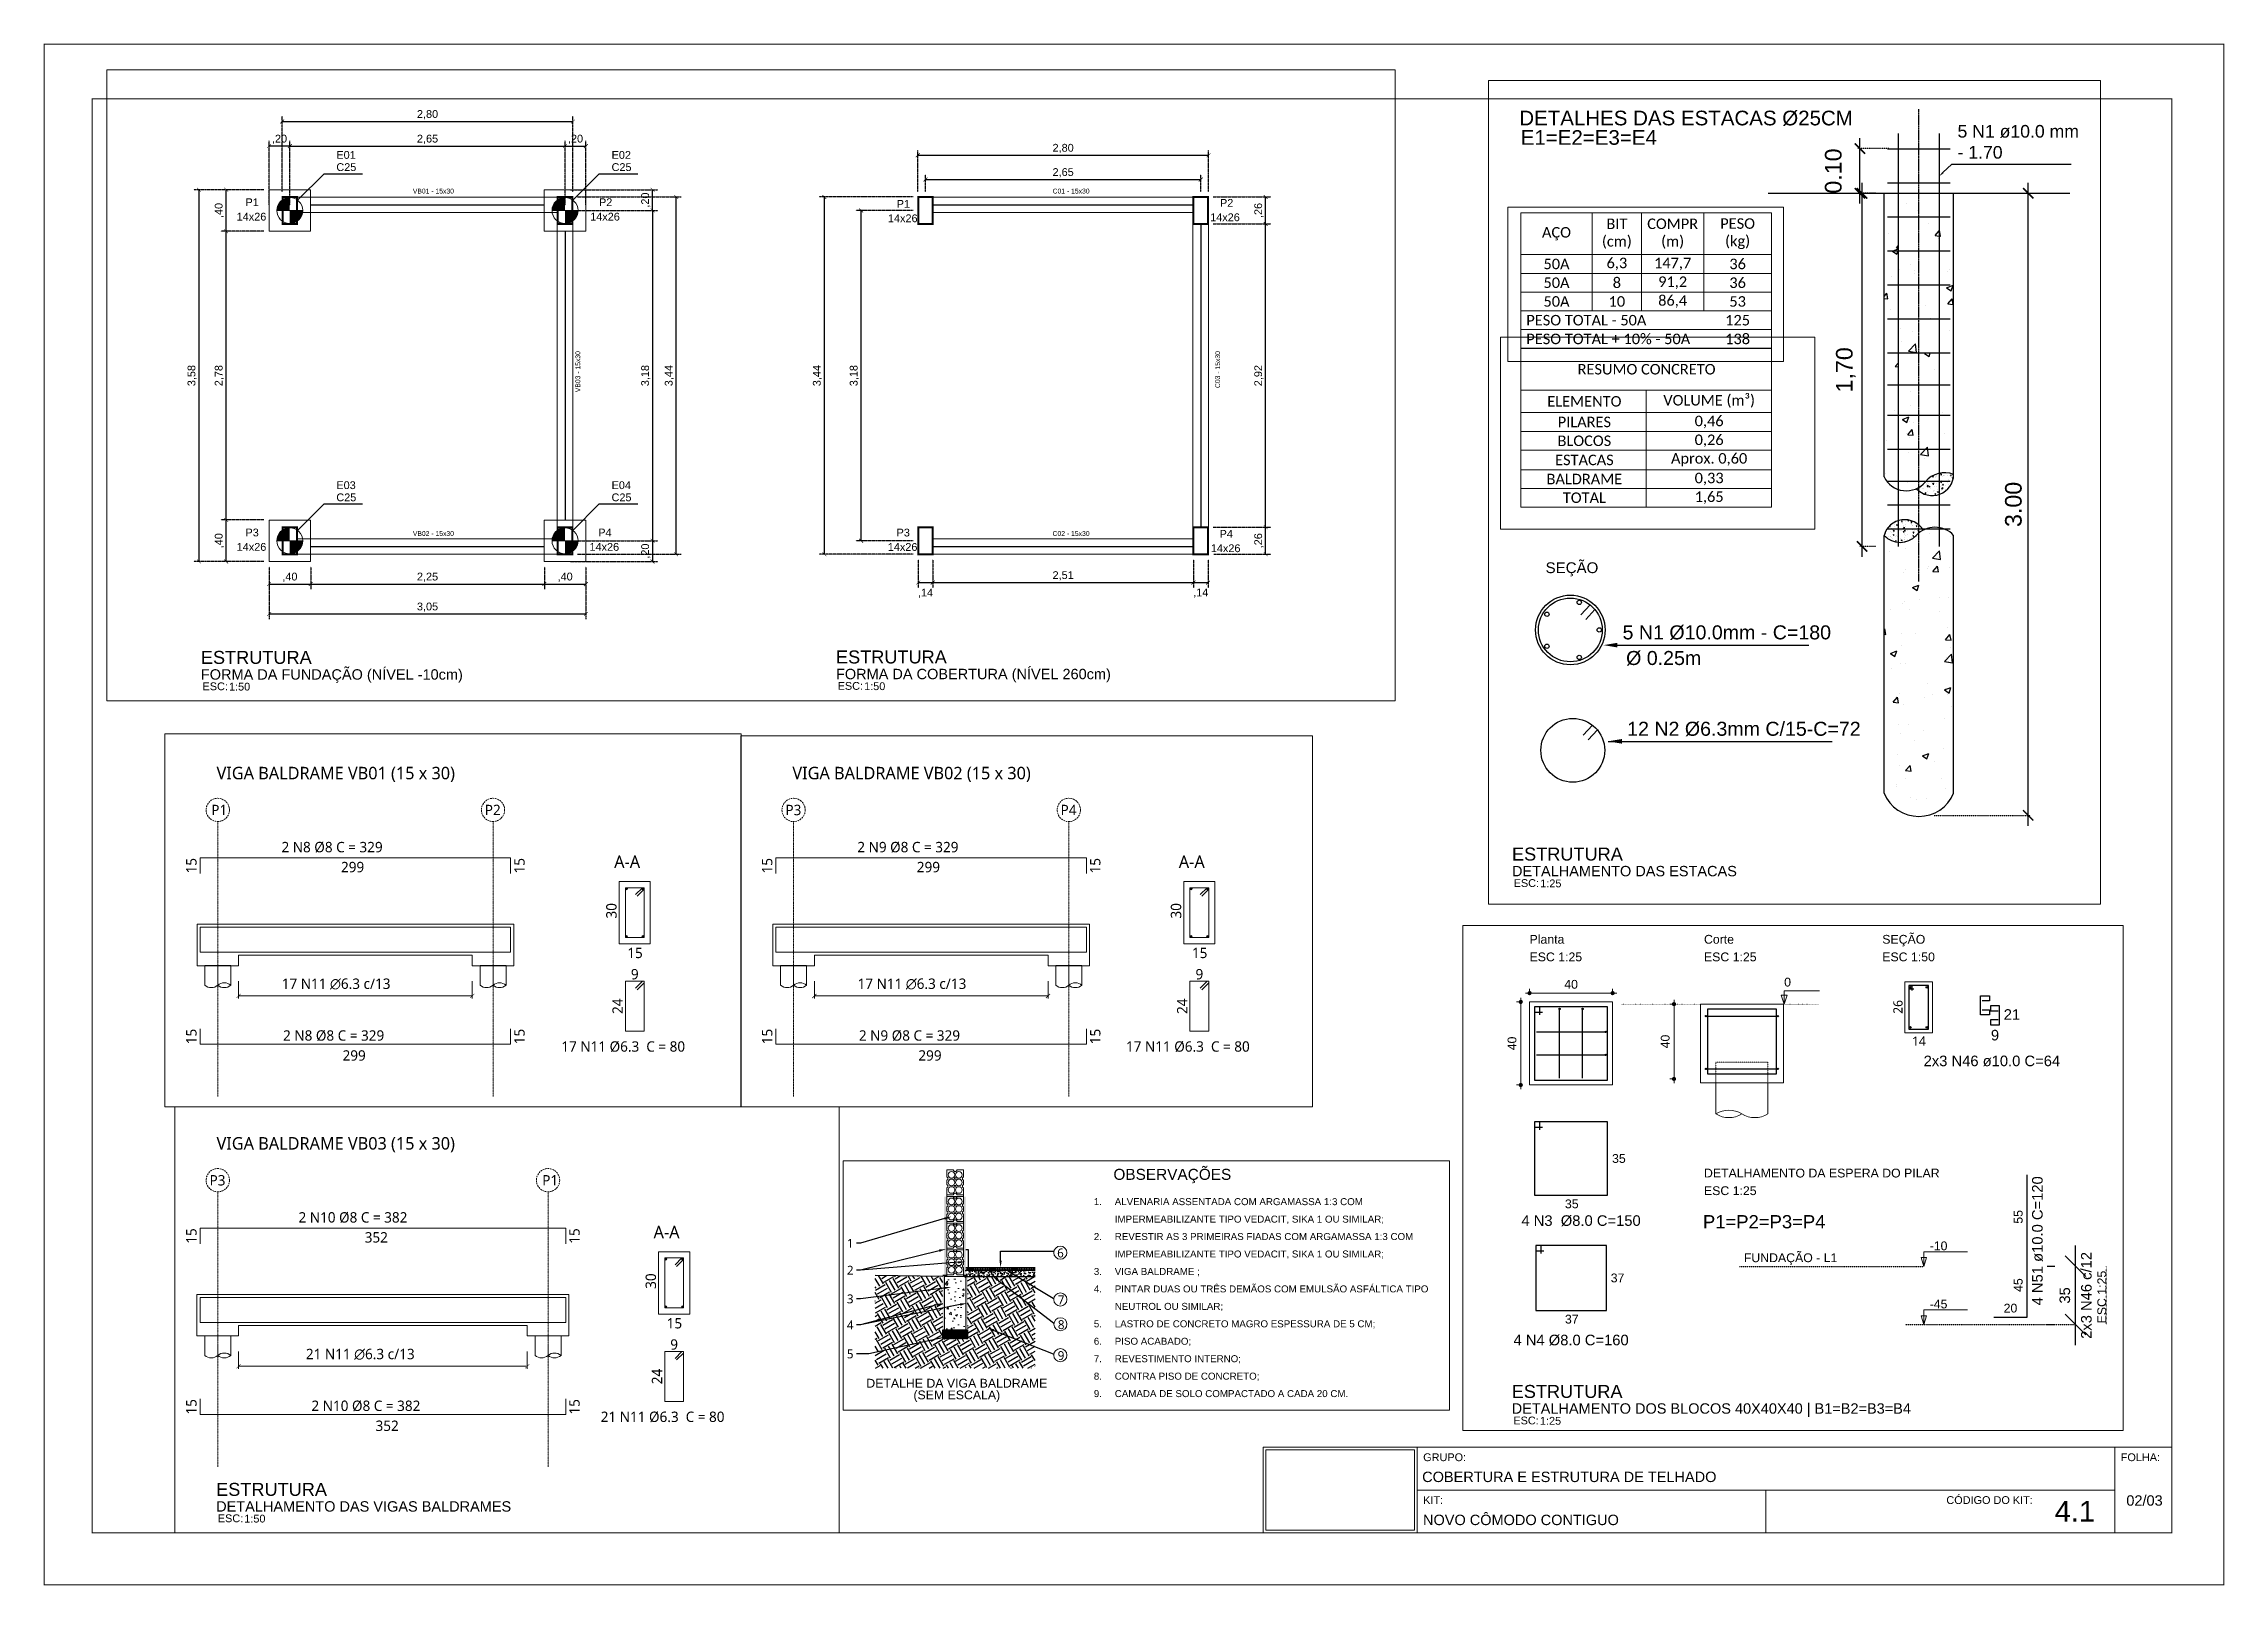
# Paper-space layout '02-ESTRUTURAS' of a CAD drawing. Header units: inches, sheet in millimetres. Extents: x 0 to 420, y 0 to 297.
# The model-space entities are those that its viewports show. They can reach past a viewport. Long polylines and large blocks are cut down to what shows.
import ezdxf
from ezdxf import colors
from ezdxf.entities.mleader import LeaderData, LeaderLine
from ezdxf.enums import TextEntityAlignment as Align
from ezdxf.math import Vec2, Vec3

# ---------------------------------------------------------------- set-up
doc = ezdxf.new("R2010")
doc.units = ezdxf.units.IN
doc.header["$MEASUREMENT"] = 0
doc.header["$XCLIPFRAME"] = 0
for name, pattern in [('CENTER2', [1.125, 0.75, -0.125, 0.125, -0.125]), ('CYPE_PUNTO', [0.075, 0, -0.075]), ('DASHDOT2', [0.5, 0.25, -0.125, 0, -0.125]), ('DASHED2', [9.525, 6.35, -3.175]), ('DOT', [6.35, 0, -6.35]), ('DOT2', [3.175, 0, -3.175]), ('HIDDEN', [0.375, 0.25, -0.125]), ('HIDDEN2', [0.1875, 0.125, -0.0625])]:
    doc.linetypes.add(name, pattern=pattern)
doc.layers.get('0').update_dxf_attribs({"color": 8})
doc.layers.get('DEFPOINTS').update_dxf_attribs({"lineweight": 0})
for name, color, linetype in [('AR-ALV-CRT', 4, 'Continuous'), ('ARQ-CHA', 12, 'DASHDOT2'), ('ARQ-COTA-50', 1, 'Continuous'), ('ARQ-TXT-02', 2, 'Continuous'), ('ARQ-TXT-03', 3, 'Continuous'), ('ARQ-TXT-04', 4, 'Continuous'), ('ARQ-TXT-50', 2, 'Continuous'), ('ARQ-TXT-75', 2, 'Continuous'), ('ARQ-TXT-SMB', 4, 'Continuous'), ('COTAS', 10, 'Continuous'), ('DETALHE_ESTACAS', 2, 'Continuous'), ('DIV', 9, 'Continuous'), ('DT-ARMADURA', 6, 'Continuous'), ('DT-ARMADURA_NEG', 6, 'Continuous'), ('DT-BARRAS_CORTE', 5, 'Continuous'), ('DT-ESTRIBOS', 4, 'Continuous'), ('DT-TÍTULO', 3, 'Continuous'), ('EST - Cotas', 152, 'Continuous'), ('EST- 251', 251, 'Continuous'), ('FERRO', 5, 'Continuous'), ('FO-TEXTOS_1', 7, 'Continuous'), ('PROJECÃO', 1, 'HIDDEN')]:
    doc.layers.add(name, color=color, linetype=linetype)
for name, color, linetype, lineweight in [('AR-COTA', 1, 'Continuous', 0), ('Descrição da armadura', 7, 'Continuous', 5), ('DT-Cotas', 9, 'Continuous', 5), ('DT-Forma', 5, 'Continuous', 5), ('DT-Pontilhado', 9, 'DOT2', 5), ('DT-TEXTOS', 2, 'Continuous', 20), ('EST- 0', 7, 'Continuous', 20), ('EST- 1', 1, 'Continuous', 9), ('EST- 2', 2, 'Continuous', 9), ('EST- 253', 253, 'Continuous', 0), ('EST- 3', 3, 'Continuous', 0), ('EST- 4', 4, 'Continuous', 0), ('EST- 6', 6, 'Continuous', 9), ('FO-Estacas dos blocos', 1, 'Continuous', 20), ('FO-Pilares', 4, 'Continuous', 30), ('FO-Seção das fundações', 9, 'Continuous', 5), ('LC-Estacas dos blocos', 1, 'Continuous', 20), ('LC-Textos', 3, 'Continuous', 20), ('PS-FLH', 2, 'Continuous', 0), ('SÍMBOLOS', 10, 'Continuous', 5), ('Textos armaduras', 7, 'Continuous', 5)]:
    doc.layers.add(name, color=color, linetype=linetype, lineweight=lineweight)
doc.styles.add('Arial', font='ARIALUNI.ttf')
doc.styles.add('Codhab', font='')
doc.styles.add('MtXpl_Arial', font='arial.ttf')
doc.styles.add('R60-50', font='arial.ttf', dxfattribs={"height": 0.08})
doc.styles.get("Standard").update_dxf_attribs({"font": 'arial.ttf'})
doc.styles.add('Swiss LT', font='swissl.ttf')
doc.styles.add('T3', font='arial.ttf')
doc.styles.get('Codhab').set_extended_font_data('Roboto')
doc.dimstyles.new('COD-ARQ-50', dxfattribs={"dimtxt": 0.075, "dimasz": 0.0375, "dimexe": 0.05, "dimexo": 0.05, "dimgap": 0.02, "dimtad": 1, "dimzin": 4, "dimtxsty": 'T3', "dimblk": 'ARCHTICK', "dimcen": 0, "dimclrd": 1, "dimclre": 2, "dimclrt": 2, "dimazin": 0, "dimtfac": 1, "dimtmove": 2, "dimatfit": 3, "dimldrblk": 'DOT', "dimfxl": 0.4, "dimtolj": 1, "dimarcsym": 0})
doc.dimstyles.new('CODHAB-1-50', dxfattribs={"dimtxt": 0.08, "dimasz": 0.05, "dimexe": 0.01, "dimexo": 0.04, "dimgap": 0.03, "dimtad": 1, "dimzin": 4, "dimtxsty": 'Arial', "dimblk": 'ARCHTICK', "dimcen": 0, "dimdle": 0.05, "dimclrd": 1, "dimclre": 2, "dimclrt": 2, "dimadec": 0, "dimazin": 0, "dimtfac": 1, "dimtmove": 2, "dimatfit": 3, "dimfxl": 0.4, "dimtolj": 1, "dimarcsym": 0})
doc.dimstyles.new('UM_25.000000', dxfattribs={"dimtxt": 0.18, "dimasz": 0.1, "dimexe": 0.1, "dimexo": 0.2, "dimgap": 0, "dimtad": 1, "dimtih": 1, "dimtoh": 1, "dimdec": 1, "dimlfac": 25, "dimzin": 0, "dimdsep": 46, "dimtxsty": 'Standard', "dimcen": 0.09, "dimdle": 0.1, "dimadec": 1, "dimazin": 2, "dimtfac": 1, "dimtdec": 4, "dimtofl": 0, "dimtmove": 0, "dimatfit": 3, "dimfxl": 1, "dimtolj": 1, "dimarcsym": 0})
picture_1 = doc.add_image_def('image1.png', size_in_pixel=(3125, 3125))

psp = doc.layouts.new('02-ESTRUTURAS')

# ---------------------------------------------------------------- texts
at = {"layer": 'ARQ-TXT-75', "color": 3, "attachment_point": 1, "style": 'MtXpl_Arial'}
for s, width, insert, char_height in [('GRUPO:', 133.1774, (265.64, 25.45), 1.5), ('FOLHA:', 133.1774, (399.97, 25.45), 1.5), ('COBERTURA E ESTRUTURA DE TELHADO', 133.1774, (265.45, 21.92), 2), ('KIT:', 133.1774, (265.64, 17.2), 1.5), ('CÓDIGO DO KIT:', 133.1774, (366.39, 17.2), 1.5), ('02/03', 9.8498, (401.05, 17.37), 2), ('NOVO CÔMODO CONTIGUO', 133.1774, (265.61, 13.63), 2), ('4.1', 133.1774, (387.25, 16.29), 4)]:
    psp.add_mtext_dynamic_manual_height_columns(s, width=width, gutter_width=5.35, heights=[0], dxfattribs=dict(at, insert=insert, char_height=char_height))

msp = doc.modelspace()

# ---------------------------------------------------------------- texts
at = {"layer": 'ARQ-TXT-50', "linetype": 'ByBlock', "style": 'Swiss LT'}
msp.add_text('14x26', height=0.075, dxfattribs=at).set_placement((-343.4302, -4.7351))
at = {"layer": 'ARQ-TXT-50', "style": 'Swiss LT'}
for s, p in [('5 N1 %%C10.0mm - C=180', (-332.8508, -6.4718)), ('%%C 0.25m', (-332.8337, -6.5952)), ('12 N2 %%C6.3mm C/15-C=72', (-332.8287, -6.936))]:
    msp.add_text(s, height=0.0675, dxfattribs=at).set_placement(p)
at = {"layer": 'ARQ-TXT-50', "attachment_point": 1, "style": 'Swiss LT'}
for s, insert, char_height, width in [('E01', (-351.8436, -4.0595), 0.075, 2.376127), ('E02', (-349.1936, -4.0595), 0.075, 2.376127), ('\\pxt19;5 N1 ø10.0 mm - 1.70', (-331.2384, -3.9952), 0.06075, 0.621357), ('C25', (-351.8439, -4.1768), 0.075, 2.376127), ('C25', (-349.1939, -4.1768), 0.075, 2.376127), ('P2', (-349.3149, -4.5151), 0.075, 2.376127), ('P1', (-352.7188, -4.5151), 0.075, 2.376127), ('P1', (-346.4481, -4.531), 0.075, 2.376127), ('P2', (-343.3358, -4.5213), 0.075, 2.376127), ('14x26', (-352.8036, -4.6539), 0.075, 2.376127), ('14x26', (-349.3997, -4.6539), 0.075, 2.376127), ('14x26', (-346.5329, -4.6698), 0.075, 2.376127), ('E03', (-351.8436, -7.2395), 0.075, 2.376127), ('E04', (-349.1936, -7.2395), 0.075, 2.376127), ('C25', (-351.8439, -7.3568), 0.075, 2.376127), ('C25', (-349.1939, -7.3568), 0.075, 2.376127), ('P3', (-352.7188, -7.6951), 0.075, 2.376127), ('P4', (-349.3219, -7.6951), 0.075, 2.376127), ('P3', (-346.4496, -7.6958), 0.075, 2.376127), ('P4', (-343.3393, -7.7081), 0.075, 2.376127), ('14x26', (-352.8036, -7.8339), 0.075, 2.376127), ('14x26', (-349.4067, -7.8339), 0.075, 2.376127), ('14x26', (-346.5344, -7.8346), 0.075, 2.376127), ('14x26', (-343.4241, -7.8469), 0.075, 2.376127)]:
    msp.add_mtext(s, dxfattribs=dict(at, insert=insert, char_height=char_height, width=width))
at = {"layer": 'Descrição da armadura', "linetype": 'Continuous', "insert": (-331.1378, -9.626), "char_height": 0.050832, "width": 1.31791, "attachment_point": 8, "line_spacing_factor": 0.798, "style": 'Arial'}
msp.add_mtext('2x3 N46 ø10.0 C=64', dxfattribs=at)
at = {"layer": 'Descrição da armadura', "linetype": 'Continuous', "char_height": 0.050832, "attachment_point": 8, "rotation": 90, "line_spacing_factor": 0.798, "style": 'Arial'}
for s, insert, width in [('4 N51 ø10.0 C=120', (-330.892, -10.4654), 1.167528), ('2x3 N46 c/12', (-330.657, -10.7284), 0.839024)]:
    msp.add_mtext(s, dxfattribs=dict(at, insert=insert, width=width))
at = {"layer": 'DT-ARMADURA', "color": 7, "style": 'Arial'}
for s, p in [('35', (-332.9664, -10.0903)), ('35', (-333.1932, -10.3087)), ('37', (-332.9728, -10.6653)), ('37', (-333.1932, -10.8637))]:
    msp.add_text(s, height=0.04236, dxfattribs=at).set_placement(p)
for s, p in [('4 N3  %%C8.0 C=150', (-333.1156, -10.3934)), ('4 N4 %%C8.0 C=160', (-333.1636, -10.9684))]:
    msp.add_text(s, height=0.050832, dxfattribs=at).set_placement(p, align=Align.CENTER)
at = {"layer": 'DT-Cotas', "style": 'Arial'}
msp.add_text('40', height=0.04236, dxfattribs=at).set_placement((-333.1636, -9.2516), align=Align.CENTER)
for p in [(-333.4271, -9.5152), (-332.6894, -9.5058)]:
    msp.add_text('40', height=0.04236, rotation=90, dxfattribs=at).set_placement(p, align=Align.CENTER)
at = {"layer": 'DT-Cotas', "linetype": 'Continuous', "insert": (-330.7607, -10.7284), "char_height": 0.05083, "width": 0.158377, "attachment_point": 8, "rotation": 90, "line_spacing_factor": 0.798, "style": 'Arial'}
msp.add_mtext('35', dxfattribs=at)
at = {"layer": 'DT-TEXTOS', "style": 'Arial'}
for s, height, p in [('Planta', 0.04236, (-333.3636, -9.0349)), ('Corte', 0.04236, (-332.5239, -9.0349)), ('SEÇÃO', 0.04236, (-331.6655, -9.0349)), ('ESC 1:25', 0.04236, (-333.3636, -9.1196)), ('ESC 1:25', 0.04236, (-332.5239, -9.1196)), ('ESC 1:50', 0.04236, (-331.6655, -9.1196)), ('0', 0.0424, (-332.1378, -9.2411)), ('DETALHAMENTO DA ESPERA DO PILAR', 0.04236, (-332.5239, -10.1604)), ('ESC 1:25', 0.04236, (-332.5239, -10.2452))]:
    msp.add_text(s, height=height, dxfattribs=at).set_placement(p)
at = {"layer": 'DT-TEXTOS', "char_height": 0.04236, "width": 0.175348, "attachment_point": 7, "line_spacing_factor": 0.798, "style": 'Arial'}
for s, insert in [('-10', (-331.4373, -10.5114)), ('-45', (-331.4373, -10.7914))]:
    msp.add_mtext(s, dxfattribs=dict(at, insert=insert))
at = {"layer": 'DT-TEXTOS', "linetype": 'Continuous', "insert": (-332.332, -10.5811), "char_height": 0.04236, "width": 0.923539, "attachment_point": 7, "line_spacing_factor": 0.798, "style": 'Arial'}
msp.add_mtext('FUNDAÇÃO - L1', dxfattribs=at)
at = {"layer": 'DT-TEXTOS', "linetype": 'Continuous', "insert": (-330.587, -10.6096), "char_height": 0.04236, "width": 0.519291, "attachment_point": 9, "rotation": 90, "line_spacing_factor": 0.798, "style": 'Arial'}
msp.add_mtext('ESC 1:25', dxfattribs=at)
at = {"layer": 'DT-TÍTULO', "insert": (-331.9391, -10.4062), "char_height": 0.06354, "width": 3.809871, "attachment_point": 9, "line_spacing_factor": 0.798, "style": 'Arial'}
msp.add_mtext('P1=P2=P3=P4', dxfattribs=at)
at = {"layer": 'EST - Cotas', "lineweight": 9, "style": 'Codhab'}
for s, p in [('2 N8 %%C8 C = 329', (-339.9294, -4.5003)), ('299', (-339.3567, -4.6926)), ('17 N11 ∅6.3 c/13', (-339.9269, -5.8158)), ('2 N8 %%C8 C = 329', (-339.9142, -6.3145)), ('17 N11 %%C6.3  C = 80', (-337.2349, -6.4205)), ('299', (-339.3416, -6.5068)), ('2 N10 %%C8 C = 382', (-339.7654, -9.2881)), ('2 N9 %%C8 C = 329', (-346.8187, -10.3728)), ('2 N10 %%C8 C = 382', (-339.6409, -11.1023)), ('21 N11 %%C6.3  C = 80', (-336.8555, -11.2083)), ('2 N9 %%C8 C = 329', (-346.8035, -12.187)), ('17 N11 %%C6.3  C = 80', (-344.2319, -12.293))]:
    msp.add_text(s, height=0.1, dxfattribs=at).set_placement(p)
for p in [(-340.7473, -4.7043), (-337.5885, -4.7043), (-340.7473, -6.349), (-337.5885, -6.349)]:
    msp.add_text('15', height=0.1, rotation=90, dxfattribs=at).set_placement(p)
at = {"layer": 'EST - Cotas', "linetype": 'Continuous', "style": 'Codhab'}
for s, height, p in [('30', 0.1, (-336.703, -5.1383)), ('24', 0.1, (-336.643, -6.0574)), ('26', 0.04435, (-331.568, -9.3722)), ('15', 0.1, (-340.7473, -9.4921)), ('15', 0.1, (-337.0585, -9.4921)), ('30', 0.1, (-336.3236, -9.9262)), ('15', 0.1, (-347.6366, -10.5768)), ('15', 0.1, (-344.4778, -10.5768)), ('24', 0.1, (-336.2636, -10.8453)), ('30', 0.1, (-343.7, -11.0109)), ('15', 0.1, (-340.7473, -11.1369)), ('15', 0.1, (-337.0585, -11.1369)), ('24', 0.1, (-343.64, -11.9299)), ('15', 0.1, (-347.6366, -12.2216)), ('15', 0.1, (-344.4778, -12.2216))]:
    msp.add_text(s, height=height, rotation=90, dxfattribs=at).set_placement(p)
for s, height, p in [('15', 0.1, (-336.5999, -5.5195)), ('9', 0.1, (-336.5653, -5.7242)), ('352', 0.1, (-339.1284, -9.4804)), ('14', 0.04435, (-331.5222, -9.5261)), ('15', 0.1, (-336.2205, -10.3073)), ('299', 0.1, (-346.246, -10.5651)), ('9', 0.1, (-336.1859, -10.5121)), ('352', 0.1, (-339.0238, -11.2946)), ('15', 0.1, (-343.5969, -11.392)), ('9', 0.1, (-343.5623, -11.5968)), ('299', 0.1, (-346.2309, -12.3793))]:
    msp.add_text(s, height=height, dxfattribs=at).set_placement(p)
at = {"layer": 'EST - Cotas', "style": 'Codhab'}
for s, p in [('21 N11 ∅6.3 c/13', (-339.6944, -10.6037)), ('17 N11 ∅6.3 c/13', (-346.8162, -11.6883))]:
    msp.add_text(s, height=0.1, dxfattribs=at).set_placement(p)
at = {"layer": 'EST- 1', "char_height": 0.151609, "style": 'Codhab'}
for s, insert, width, attachment_point in [('{\\fCalibri|b0|i0|c0;RESUMO CONCRETO', (-327.9244, -3.8446), 2.834726, 5), ('{\\fCalibri|b0|i0|c0;VOLUME (m³)', (-327.0208, -4.3085), 1.459966, 5), ('{\\fCalibri|b0|i0|c0;ELEMENTO', (-328.8229, -4.3085), 1.2136, 5), ('{\\fCalibri|b0|i0|c0|p34;0,46}', (-327.0208, -4.606), 0.785798, 5), ('{\\fCalibri|b0|i0|c0;PILARES', (-328.8229, -4.606), 1.2136, 5), ('{\\fCalibri|b0|i0|c0;BLOCOS', (-328.8229, -4.8782), 1.2136, 5), ('{\\fCalibri|b0|i0|c0|p34;0,26}', (-327.0208, -4.8782), 0.785798, 5), ('{\\fCalibri|b0|i0|c0;ESTACAS', (-328.8229, -5.1546), 1.2136, 5), ('{\\fCalibri|b0|i0|c0|p34;Aprox. 0,60}', (-327.0208, -5.1505), 1.412811, 5), ('{\\fCalibri|b0|i0|c0|p34;BALDRAME}', (-328.8229, -5.4298), 1.2136, 5), ('{\\fCalibri|b0|i0|c0|p34;0,33}', (-327.0208, -5.4298), 0.785798, 5), ('{\\fCalibri|b0|i0|c0|p34;TOTAL}', (-328.8229, -5.7002), 1.2136, 5), ('{\\fCalibri|b0|i0|c0|p34;1,65}', (-327.0208, -5.7002), 0.785798, 5), ('{\\fCalibri|b0|i0|c0;BIT (cm)', (-328.3533, -7.0381), 0.549704, 5), ('{\\fCalibri|b0|i0|c0;COMPR (m)', (-327.5477, -7.0381), 0.739216, 5), ('{\\fCalibri|b0|i0|c0;PESO (kg)', (-326.6094, -7.0381), 0.81502, 5), ('{\\fCalibri|b0|i0|c0;AÇO', (-329.2253, -7.0381), 0.871874, 5), ('{\\fCalibri|b0|i0|c0;50A', (-329.2253, -7.4761), 0.871874, 5), ('{\\fCalibri|b0|i0|c0|p34;6,3}', (-328.3533, -7.4761), 0.549704, 5), ('{\\fCalibri|b0|i0|c0|p34;147,7}', (-327.5477, -7.4761), 0.739216, 5), ('{\\fCalibri|b0|i0|c0|p34;36}', (-326.6094, -7.4761), 0.81502, 5), ('{\\fCalibri|b0|i0|c0;8', (-328.3533, -7.7468), 0.549704, 5), ('{\\fCalibri|b0|i0|c0|p34;91,2}', (-327.5477, -7.7468), 0.739216, 5), ('{\\fCalibri|b0|i0|c0|p34;36}', (-326.6094, -7.7468), 0.81502, 5), ('{\\fCalibri|b0|i0|c0;50A', (-329.2253, -7.7468), 0.871874, 5), ('{\\fCalibri|b0|i0|c0;50A', (-329.2253, -8.0175), 0.871874, 5), ('{\\fCalibri|b0|i0|c0;10', (-328.3533, -8.0175), 0.549704, 5), ('{\\fCalibri|b0|i0|c0|p34;86,4}', (-327.5477, -8.0175), 0.739216, 5), ('{\\fCalibri|b0|i0|c0|p34;53}', (-326.6094, -8.0175), 0.81502, 5), ('{\\fCalibri|b0|i0|c0;PESO TOTAL - 50A', (-329.6612, -8.2881), 2.483113, 4), ('{\\fCalibri|b0|i0|c0|p34;125}', (-326.6094, -8.2881), 0.81502, 5), ('{\\fCalibri|b0|i0|c0;PESO TOTAL + 10% - 50A', (-329.6612, -8.5588), 2.483113, 4), ('{\\fCalibri|b0|i0|c0|p34;138}', (-326.6094, -8.5588), 0.81502, 5)]:
    msp.add_mtext(s, dxfattribs=dict(at, insert=insert, width=width, attachment_point=attachment_point))
at = {"layer": 'EST- 1', "linetype": 'Continuous', "char_height": 0.0855, "attachment_point": 1, "style": 'Codhab'}
for s, insert in [('1', (-346.2338, -15.2219)), ('6', (-344.2094, -15.3152)), ('2', (-346.2338, -15.4814)), ('3', (-346.2338, -15.7572)), ('7', (-344.2037, -15.7672)), ('4', (-346.2338, -16.0085)), ('8', (-344.2028, -16.0053)), ('5', (-346.2338, -16.2869)), ('9', (-344.2041, -16.3031))]:
    msp.add_mtext(s, dxfattribs=dict(at, insert=insert))
at = {"layer": 'EST- 2', "style": 'Codhab'}
for s, p in [('VIGA BALDRAME VB01 (15 x 30)', (-340.5544, -3.7975)), ('VIGA BALDRAME VB03 (15 x 30)', (-340.5544, -8.5853)), ('VIGA BALDRAME VB02 (15 x 30)', (-347.4437, -9.67))]:
    msp.add_text(s, height=0.12, dxfattribs=at).set_placement(p)
at = {"layer": 'EST- 2', "linetype": 'Continuous', "style": 'Codhab'}
for p in [(-336.7263, -4.651), (-336.3468, -9.4389), (-343.7233, -10.5236)]:
    msp.add_text('A-A', height=0.12, dxfattribs=at).set_placement(p)
at = {"layer": 'EST- 253', "linetype": 'DASHED2', "style": 'Codhab'}
for s, p in [('P1', (-340.6052, -4.1428)), ('P2', (-337.9722, -4.1428)), ('P3', (-340.6223, -8.9307)), ('P1', (-337.4188, -8.9307)), ('P3', (-347.511, -10.0154)), ('P4', (-344.8615, -10.0154))]:
    msp.add_text(s, height=0.1, dxfattribs=at).set_placement(p)
at = {"layer": 'FO-TEXTOS_1', "style": 'Arial'}
for s, p in [('VB01 - 15x30', (-350.7113, -4.4684)), ('C01 - 15x30', (-344.5913, -4.4684)), ('VB02 - 15x30', (-350.7113, -7.7657)), ('C02 - 15x30', (-344.5913, -7.7657))]:
    msp.add_text(s, height=0.046753, dxfattribs=at).set_placement(p, align=Align.RIGHT)
for s, p in [('VB03 - 15x30', (-349.4953, -5.9858)), ('C03 - 15x30', (-343.3349, -5.9858))]:
    msp.add_text(s, height=0.046753, rotation=90, dxfattribs=at).set_placement(p, align=Align.RIGHT)
at = {"layer": 'LC-Textos', "linetype": 'Continuous', "style": 'Arial'}
for s, height, p in [('DETALHES DAS ESTACAS Ø25CM', 0.0706, (-333.348, -3.997)), ('E1=E2=E3=E4', 0.0706, (-333.341, -4.0907)), ('SEÇÃO', 0.05192, (-333.2214, -6.1527))]:
    msp.add_text(s, height=height, dxfattribs=at).set_placement(p)
at = {"layer": 'LC-Textos', "linetype": 'Continuous', "attachment_point": 8, "line_spacing_factor": 0.798, "style": 'Arial'}
for s, insert, char_height, width in [('OBSERVAÇÕES', (-343.1006, -14.6864), 0.1059, 2.039942), ('DETALHE DA VIGA BALDRAME\\P(SEM ESCALA)', (-345.1758, -16.7926), 0.08472, 3.52299)]:
    msp.add_mtext(s, dxfattribs=dict(at, insert=insert, char_height=char_height, width=width))
at = {"layer": 'SÍMBOLOS', "color": 2, "insert": (-343.8565, -14.8301), "char_height": 0.0672, "attachment_point": 1, "style": 'R60-50'}
msp.add_mtext_dynamic_manual_height_columns('\\pxi-3,l3,sm1.5,t3;1.^IALVENARIA ASSENTADA COM ARGAMASSA 1:3 COM IMPERMEABILIZANTE TIPO VEDACIT, SIKA 1 OU SIMILAR;\\P2.^IREVESTIR AS 3 PRIMEIRAS FIADAS COM ARGAMASSA 1:3 COM IMPERMEABILIZANTE TIPO VEDACIT, SIKA 1 OU SIMILAR;\\P3.^IVIGA BALDRAME ;\\P4.^IPINTAR DUAS OU TRÊS DEMÃOS COM EMULSÃO ASFÁLTICA TIPO NEUTROL OU SIMILAR;\\P5.^ILASTRO DE CONCRETO MAGRO ESPESSURA DE 5 CM;\\P6.^IPISO ACABADO;\\P7.^IREVESTIMENTO INTERNO;\\P8.^ICONTRA PISO DE CONCRETO;\\P9.^ICAMADA DE SOLO COMPACTADO A CADA 20 CM.   ', width=3.384554, gutter_width=100, heights=[17.7114], dxfattribs=at)
at = {"layer": 'Textos armaduras', "linetype": 'Continuous', "attachment_point": 7, "line_spacing_factor": 0.798, "style": 'Arial'}
for s, insert, char_height, width in [('9', (-331.1425, -9.5012), 0.0508, 0.079189), ('21', (-331.0808, -9.4011), 0.05083, 0.158377), ('20', (-331.0812, -10.8112), 0.04236, 0.131981)]:
    msp.add_mtext(s, dxfattribs=dict(at, insert=insert, char_height=char_height, width=width))
at = {"layer": 'Textos armaduras', "linetype": 'Continuous', "char_height": 0.04236, "width": 0.131981, "attachment_point": 7, "rotation": 90, "line_spacing_factor": 0.798, "style": 'Arial'}
for s, insert in [('55', (-330.9894, -10.3829)), ('45', (-330.9894, -10.7115))]:
    msp.add_mtext(s, dxfattribs=dict(at, insert=insert))

# ---------------------------------------------------------------- blocks, each defined once
blk = doc.blocks.new('modelo carimbo final Leandro')
at = {"layer": 'PS-FLH', "linetype": 'Continuous'}
for p, q in [((224.82, -60.67), (399.82, -60.67)), ((254.49, -68.92), (388.82, -68.92)), ((224.82, -77.17), (399.82, -77.17))]:
    blk.add_line(p, q, dxfattribs=at)
at = {"layer": 'PS-FLH'}
for p, q in [((224.82, -60.67), (224.82, -77.17)), ((254.49, -60.67), (254.49, -77.17)), ((388.82, -60.67), (388.82, -77.17)), ((321.65, -68.92), (321.65, -77.17))]:
    blk.add_line(p, q, dxfattribs=at)
at = {"layer": 'PS-FLH', "linetype": 'Continuous'}
blk.add_lwpolyline([(399.82, -60.67), (399.82, -77.17)], dxfattribs=at)
image = blk.add_image(picture_1, insert=(224.82, -83.75), size_in_units=(29.67, 29.67), dxfattribs=at)
image.set_boundary_path([(54.2, 747.8), (3069.8, 2376.2)])
blk = doc.blocks.new('_Oblique')
at = {"color": 0, "linetype": 'ByBlock', "lineweight": -2}
blk.add_line((-0.5, -0.5), (0.5, 0.5), dxfattribs=at)
blk = doc.blocks.new('*D518')
at = {"layer": 'DEFPOINTS', "color": 0, "transparency": 16777216}
for p in [(-330.735, -10.588), (-330.672, -10.588), (-330.672, -10.868)]:
    blk.add_point(p, dxfattribs=at)
at = {"layer": 'DT-Cotas', "color": 0, "lineweight": -2, "transparency": 16777216}
for p, q in [((-330.735, -10.968), (-330.735, -10.488)), ((-330.872, -10.588), (-330.835, -10.588)), ((-330.872, -10.868), (-330.835, -10.868))]:
    blk.add_line(p, q, dxfattribs=at)
at = {"layer": 'DT-Cotas', "color": 0, "lineweight": -2, "transparency": 16777216, "xscale": 0.1, "yscale": 0.1, "zscale": 0.1}
for p, rotation in [((-330.735, -10.588), 90), ((-330.735, -10.868), 270)]:
    blk.add_blockref('_Oblique', p, dxfattribs=dict(at, rotation=rotation))
blk = doc.blocks.new('_ArchTick')
at = {"color": 0, "linetype": 'ByBlock', "const_width": 0.15}
blk.add_lwpolyline([(-0.5, -0.5), (0.5, 0.5)], dxfattribs=at)
blk = doc.blocks.new('*D519')
at = {"layer": 'AR-COTA', "color": 1, "lineweight": -2, "ltscale": 0.01, "transparency": 16777216}
blk.add_line((-331.708, -4.374), (-331.708, -4.059), dxfattribs=at)
at = {"layer": 'AR-COTA', "color": 2, "linetype": 'DOT', "lineweight": -2, "ltscale": 0.01, "transparency": 16777216}
for p, q in [((-331.564, -4.109), (-331.718, -4.109)), ((-331.796, -4.324), (-331.698, -4.324))]:
    blk.add_line(p, q, dxfattribs=at)
at = {"layer": 'DEFPOINTS', "color": 0, "ltscale": 0.01, "transparency": 16777216}
for p in [(-331.708, -4.109), (-331.524, -4.109), (-331.836, -4.324)]:
    blk.add_point(p, dxfattribs=at)
at = {"layer": 'AR-COTA', "color": 1, "lineweight": -2, "ltscale": 0.01, "transparency": 16777216, "xscale": 0.05, "yscale": 0.05, "zscale": 0.05}
for p, rotation in [((-331.708, -4.109), 90), ((-331.708, -4.324), 270)]:
    blk.add_blockref('_ArchTick', p, dxfattribs=dict(at, rotation=rotation))
at = {"layer": 'AR-COTA', "color": 2, "ltscale": 0.01, "transparency": 16777216, "insert": (-331.836, -4.217), "char_height": 0.08, "attachment_point": 5, "rotation": 90, "style": 'Arial'}
blk.add_mtext('\\A1;0.10', dxfattribs=at)
blk = doc.blocks.new('*D520')
at = {"layer": 'AR-COTA', "color": 1, "lineweight": -2, "ltscale": 0.01, "transparency": 16777216}
blk.add_line((-330.898, -7.369), (-330.898, -4.274), dxfattribs=at)
at = {"layer": 'AR-COTA', "color": 2, "linetype": 'DOT', "lineweight": -2, "ltscale": 0.01, "transparency": 16777216}
for p, q in [((-330.888, -4.324), (-330.888, -4.324)), ((-331.35, -7.319), (-330.888, -7.319))]:
    blk.add_line(p, q, dxfattribs=at)
at = {"layer": 'DEFPOINTS', "color": 0, "ltscale": 0.01, "transparency": 16777216}
for p in [(-330.928, -4.324), (-330.898, -4.324), (-331.39, -7.319)]:
    blk.add_point(p, dxfattribs=at)
at = {"layer": 'AR-COTA', "color": 1, "lineweight": -2, "ltscale": 0.01, "transparency": 16777216, "xscale": 0.05, "yscale": 0.05, "zscale": 0.05}
for p, rotation in [((-330.898, -4.324), 90), ((-330.898, -7.319), 270)]:
    blk.add_blockref('_ArchTick', p, dxfattribs=dict(at, rotation=rotation))
at = {"layer": 'AR-COTA', "color": 2, "ltscale": 0.01, "transparency": 16777216, "insert": (-330.969, -5.822), "char_height": 0.08, "attachment_point": 5, "rotation": 90, "style": 'Arial'}
blk.add_mtext('\\A1;3.00', dxfattribs=at)
blk = doc.blocks.new('*X501')
at = {"color": 0}
for p, q in [((24.673, 14.48), (24.673, 14.48)), ((25.02, 14.669), (25.02, 14.669)), ((25.038, 14.535), (25.038, 14.535)), ((25.566, 14.879), (25.566, 14.879)), ((25.627, 14.331), (25.783, 14.493)), ((25.74, 14.435), (25.74, 14.435)), ((25.805, 14.303), (25.783, 14.493)), ((26.031, 14.797), (26.031, 14.797)), ((24.996, 14.003), (24.996, 14.003)), ((25.04, 14.09), (25.04, 14.09)), ((25.517, 14.096), (25.517, 14.096)), ((25.541, 14.156), (25.541, 14.156)), ((25.627, 14.331), (25.805, 14.303)), ((25.638, 14.038), (25.734, 14.153)), ((25.638, 14.038), (25.757, 14.028)), ((25.757, 14.028), (25.734, 14.153)), ((26.006, 14.131), (26.006, 14.131)), ((25.186, 13.682), (25.326, 13.736)), ((25.186, 13.682), (25.286, 13.615)), ((25.286, 13.615), (25.326, 13.736)), ((25.772, 13.467), (25.772, 13.467)), ((25.982, 13.465), (25.982, 13.465)), ((24.705, 13.19), (24.705, 13.19)), ((24.972, 13.337), (24.972, 13.337)), ((25.015, 13.367), (25.015, 13.367)), ((25.114, 13.196), (25.114, 13.196)), ((25.351, 13.413), (25.351, 13.413)), ((25.773, 13.145), (25.773, 13.145)), ((24.56, 12.753), (24.577, 12.774)), ((24.56, 12.652), (24.6, 12.649)), ((24.6, 12.649), (24.577, 12.774)), ((24.947, 12.672), (24.947, 12.672)), ((25.246, 12.678), (25.246, 12.678)), ((25.915, 12.534), (26.012, 12.649)), ((25.915, 12.534), (26.035, 12.523)), ((25.958, 12.8), (25.958, 12.8)), ((26.035, 12.523), (26.012, 12.649)), ((24.699, 12.231), (24.84, 12.285)), ((24.699, 12.231), (24.799, 12.164)), ((24.799, 12.164), (24.84, 12.285)), ((24.953, 12.397), (24.953, 12.397)), ((25.892, 12.051), (26.048, 12.214)), ((25.892, 12.051), (26.07, 12.024)), ((25.933, 12.134), (25.933, 12.134)), ((25.983, 12.055), (25.983, 12.055)), ((26.021, 12.351), (26.021, 12.351)), ((26.07, 12.024), (26.048, 12.214)), ((24.72, 11.889), (24.72, 11.889)), ((24.923, 12.006), (24.923, 12.006)), ((25.032, 12.002), (25.032, 12.002)), ((25.511, 11.563), (25.511, 11.563)), ((24.563, 11.375), (24.563, 11.375)), ((24.758, 11.155), (24.855, 11.27)), ((24.758, 11.155), (24.878, 11.144)), ((24.878, 11.144), (24.855, 11.27)), ((24.899, 11.34), (24.899, 11.34)), ((24.985, 11.106), (24.985, 11.106)), ((25.457, 11.267), (25.457, 11.267)), ((25.631, 11.329), (25.631, 11.329)), ((25.893, 11.426), (26.033, 11.48)), ((25.893, 11.426), (25.993, 11.359)), ((25.909, 11.468), (25.909, 11.468)), ((25.957, 11.332), (25.957, 11.332)), ((25.993, 11.359), (26.033, 11.48)), ((26.053, 11.061), (26.053, 11.061)), ((24.874, 10.674), (24.874, 10.674)), ((25.109, 10.663), (25.109, 10.663)), ((25.885, 10.802), (25.885, 10.802)), ((24.931, 10.478), (24.931, 10.478)), ((25.233, 10.313), (25.233, 10.313)), ((25.431, 10.544), (25.431, 10.544)), ((25.86, 10.136), (25.86, 10.136)), ((24.85, 10.008), (24.85, 10.008)), ((24.905, 9.755), (24.905, 9.755)), ((25.036, 9.65), (25.132, 9.765)), ((25.036, 9.65), (25.155, 9.64)), ((25.155, 9.64), (25.132, 9.765)), ((25.407, 9.976), (25.547, 10.03)), ((25.407, 9.976), (25.506, 9.909)), ((25.506, 9.909), (25.547, 10.03)), ((25.663, 9.855), (25.663, 9.855)), ((24.826, 9.343), (24.826, 9.343)), ((24.844, 9.291), (24.844, 9.291)), ((25.026, 9.47), (25.026, 9.47)), ((25.836, 9.471), (25.836, 9.471)), ((25.911, 9.246), (25.911, 9.246)), ((25.137, 9.066), (25.137, 9.066)), ((25.265, 9.022), (25.265, 9.022)), ((25.505, 9.031), (25.505, 9.031)), ((25.812, 8.805), (25.812, 8.805))]:
    blk.add_line(p, q, dxfattribs=at)
blk = doc.blocks.new('*X504')
at = {"color": 0}
for p, q in [((25.055, 22.133), (25.055, 22.133)), ((25.288, 21.993), (25.288, 21.993)), ((25.535, 21.694), (25.535, 21.694)), ((25.685, 21.435), (25.774, 21.541)), ((25.685, 21.435), (25.774, 21.427)), ((25.719, 21.434), (25.719, 21.434)), ((25.76, 21.38), (25.76, 21.38)), ((24.9, 20.686), (24.9, 20.686)), ((25.132, 20.793), (25.132, 20.793)), ((25.239, 20.661), (25.239, 20.661)), ((25.234, 20.591), (25.234, 20.591)), ((25.465, 19.902), (25.465, 19.902)), ((24.932, 19.396), (24.932, 19.396)), ((25.05, 19.6), (25.05, 19.6)), ((25.191, 19.329), (25.191, 19.329)), ((25.578, 19.619), (25.578, 19.619)), ((24.939, 19.113), (24.939, 19.113)), ((25.097, 18.889), (25.252, 19.052)), ((25.097, 18.889), (25.275, 18.862)), ((25.275, 18.862), (25.252, 19.052)), ((25.452, 18.838), (25.484, 18.85)), ((25.452, 18.838), (25.552, 18.771)), ((25.552, 18.771), (25.578, 18.85)), ((25.676, 18.491), (25.676, 18.491)), ((25.142, 17.998), (25.142, 17.998)), ((25.15, 17.702), (25.15, 17.702))]:
    blk.add_line(p, q, dxfattribs=at)
blk = doc.blocks.new('*X503')
at = {"color": 0}
for p, q in [((25.785, 22.103), (25.785, 22.103)), ((25.774, 21.541), (25.781, 21.549)), ((25.774, 21.427), (25.804, 21.424)), ((25.804, 21.424), (25.781, 21.549)), ((25.991, 20.691), (25.991, 20.691)), ((25.939, 20.288), (26.079, 20.342)), ((25.939, 20.288), (26.038, 20.221)), ((25.967, 20.641), (25.967, 20.641)), ((26.038, 20.221), (26.079, 20.342)), ((25.962, 19.93), (26.059, 20.045)), ((25.962, 19.93), (26.082, 19.92)), ((26.082, 19.92), (26.059, 20.045)), ((25.999, 19.351), (25.999, 19.351)), ((25.858, 17.536), (25.858, 17.536)), ((25.882, 17.079), (25.882, 17.079)), ((25.362, 16.61), (25.518, 16.772)), ((25.362, 16.61), (25.54, 16.582)), ((25.46, 16.519), (25.46, 16.519)), ((25.54, 16.582), (25.518, 16.772)), ((25.523, 16.628), (25.523, 16.628))]:
    blk.add_line(p, q, dxfattribs=at)
blk = doc.blocks.new('*X502')
at = {"color": 0}
for p, q in [((24.651, 21.479), (24.651, 21.479)), ((24.745, 21.093), (24.871, 21.142)), ((24.832, 21.169), (24.871, 21.21)), ((24.832, 21.169), (24.871, 21.162)), ((24.745, 21.093), (24.844, 21.026)), ((24.845, 21.026), (24.871, 21.105)), ((24.733, 20.525), (24.733, 20.525)), ((24.56, 20.094), (24.624, 20.171)), ((24.56, 20.053), (24.647, 20.045)), ((24.647, 20.045), (24.624, 20.171)), ((24.707, 19.803), (24.707, 19.803)), ((24.805, 18.551), (24.871, 18.629)), ((24.805, 18.551), (24.871, 18.546)), ((24.79, 17.581), (24.79, 17.581)), ((24.966, 17.388), (25.106, 17.441)), ((24.966, 17.388), (25.065, 17.321)), ((25.065, 17.32), (25.106, 17.441)), ((25.118, 17.332), (25.118, 17.332)), ((25.212, 17.312), (25.212, 17.312)), ((24.623, 16.913), (24.623, 16.913)), ((25.044, 17.068), (25.044, 17.068)), ((25.083, 17.047), (25.179, 17.162)), ((25.083, 17.047), (25.202, 17.036)), ((25.124, 16.979), (25.124, 16.979)), ((25.202, 17.036), (25.179, 17.162)), ((25.093, 16.666), (25.093, 16.666)), ((24.598, 16.19), (24.598, 16.19)), ((25.069, 16), (25.069, 16))]:
    blk.add_line(p, q, dxfattribs=at)
blk = doc.blocks.new('*X505')
at = {"color": 0}
for p, q in [((25.342, 15.857), (25.342, 15.857)), ((25.37, 15.876), (25.37, 15.876)), ((25.417, 15.866), (25.417, 15.866)), ((25.427, 15.861), (25.427, 15.861)), ((25.486, 16.013), (25.486, 16.013)), ((25.486, 15.96), (25.486, 15.96)), ((25.496, 15.985), (25.496, 15.985)), ((25.508, 15.912), (25.532, 15.936)), ((25.508, 15.912), (25.535, 15.907)), ((25.522, 15.895), (25.522, 15.895)), ((25.526, 15.995), (25.526, 15.995)), ((25.53, 15.881), (25.53, 15.881)), ((25.535, 15.907), (25.532, 15.936)), ((25.55, 15.973), (25.55, 15.973)), ((25.556, 15.908), (25.577, 15.916)), ((25.556, 15.908), (25.571, 15.898)), ((25.571, 15.898), (25.577, 15.916)), ((25.575, 16.103), (25.575, 16.103)), ((25.587, 15.854), (25.587, 15.854)), ((25.609, 16), (25.609, 16)), ((25.629, 16.126), (25.65, 16.134)), ((25.629, 16.126), (25.644, 16.116)), ((25.636, 15.962), (25.65, 15.98)), ((25.636, 15.962), (25.654, 15.961)), ((25.644, 16.116), (25.65, 16.134)), ((25.647, 16.007), (25.647, 16.007)), ((25.654, 15.961), (25.65, 15.98)), ((25.661, 15.99), (25.661, 15.99)), ((25.678, 15.918), (25.678, 15.918)), ((25.681, 16.017), (25.681, 16.017)), ((25.685, 16.117), (25.685, 16.117)), ((25.688, 16.118), (25.688, 16.118)), ((25.705, 16.16), (25.705, 16.16)), ((25.71, 15.966), (25.71, 15.966)), ((25.72, 15.906), (25.72, 15.906)), ((25.721, 16.125), (25.721, 16.125)), ((25.792, 16.203), (25.815, 16.2)), ((25.795, 15.916), (25.795, 15.916)), ((25.799, 16.025), (25.799, 16.025)), ((25.807, 16), (25.807, 16)), ((25.808, 16.005), (25.829, 16.013)), ((25.808, 16.005), (25.823, 15.995)), ((25.809, 16.169), (25.824, 16.187)), ((25.809, 16.169), (25.827, 16.168)), ((25.815, 16.2), (25.815, 16.207)), ((25.823, 15.995), (25.829, 16.013)), ((25.827, 16.168), (25.824, 16.187)), ((25.829, 15.862), (25.852, 15.886)), ((25.829, 15.862), (25.855, 15.858)), ((25.832, 15.939), (25.832, 15.939)), ((25.835, 16.039), (25.835, 16.039)), ((25.835, 16.02), (25.835, 16.02)), ((25.839, 16.138), (25.839, 16.138)), ((25.851, 15.944), (25.865, 15.961)), ((25.851, 15.944), (25.869, 15.942)), ((25.855, 15.858), (25.852, 15.886)), ((25.865, 16.153), (25.865, 16.153)), ((25.869, 15.942), (25.865, 15.961)), ((25.87, 15.959), (25.87, 15.959)), ((25.874, 16.035), (25.874, 16.035)), ((25.878, 16.143), (25.878, 16.143)), ((25.896, 16.213), (25.896, 16.213)), ((25.896, 16.213), (25.896, 16.213)), ((25.896, 16.155), (25.896, 16.155)), ((25.909, 15.931), (25.909, 15.931)), ((25.953, 16.153), (25.953, 16.153)), ((25.967, 15.993), (25.967, 15.993)), ((25.983, 15.958), (25.983, 15.958)), ((25.987, 16.058), (25.987, 16.058)), ((25.988, 16.05), (25.988, 16.05)), ((25.991, 16.158), (25.991, 16.158)), ((26.01, 16.05), (26.01, 16.05)), ((26.024, 16.15), (26.039, 16.168)), ((26.024, 16.15), (26.042, 16.149)), ((26.025, 16.146), (26.025, 16.146)), ((26.03, 15.953), (26.03, 15.953)), ((26.042, 16.149), (26.039, 16.168)), ((26.06, 16.102), (26.081, 16.11)), ((26.06, 16.102), (26.075, 16.092)), ((26.066, 16.168), (26.066, 16.168)), ((26.075, 16.092), (26.081, 16.11)), ((25.452, 15.763), (25.452, 15.763)), ((25.462, 15.756), (25.477, 15.773)), ((25.462, 15.756), (25.48, 15.754)), ((25.473, 15.781), (25.473, 15.781)), ((25.48, 15.754), (25.477, 15.773)), ((25.518, 15.795), (25.518, 15.795)), ((25.641, 15.788), (25.641, 15.788)), ((25.648, 15.811), (25.648, 15.811)), ((25.671, 15.718), (25.671, 15.718)), ((25.674, 15.818), (25.674, 15.818)), ((25.677, 15.737), (25.692, 15.754)), ((25.677, 15.737), (25.695, 15.735)), ((25.695, 15.735), (25.692, 15.754)), ((25.716, 15.798), (25.716, 15.798)), ((25.72, 15.745), (25.72, 15.745)), ((25.735, 15.788), (25.756, 15.796)), ((25.735, 15.788), (25.75, 15.777)), ((25.747, 15.847), (25.747, 15.847)), ((25.75, 15.777), (25.756, 15.796)), ((25.823, 15.841), (25.823, 15.841)), ((25.828, 15.839), (25.828, 15.839)), ((25.83, 15.813), (25.83, 15.813)), ((25.907, 15.841), (25.907, 15.841)), ((24.677, 15.033), (24.694, 15.031)), ((24.694, 15.031), (24.692, 15.048)), ((24.71, 14.91), (24.71, 14.91)), ((24.722, 14.893), (24.722, 14.893)), ((24.726, 14.993), (24.726, 14.993)), ((24.752, 14.957), (24.752, 14.957)), ((24.768, 14.928), (24.782, 14.946)), ((24.768, 14.928), (24.786, 14.927)), ((24.772, 14.901), (24.772, 14.901)), ((24.786, 14.927), (24.782, 14.946)), ((24.784, 15.08), (24.784, 15.08)), ((24.785, 14.92), (24.785, 14.92)), ((24.789, 15.028), (24.789, 15.028)), ((24.812, 15.109), (24.812, 15.109)), ((24.833, 15.062), (24.854, 15.07)), ((24.833, 15.062), (24.848, 15.052)), ((24.848, 15.052), (24.854, 15.07)), ((24.864, 15.038), (24.864, 15.038)), ((24.868, 15.147), (24.868, 15.147)), ((24.875, 15.069), (24.875, 15.069)), ((24.876, 14.914), (24.876, 14.914)), ((24.88, 15.014), (24.88, 15.014)), ((24.884, 15.114), (24.884, 15.114)), ((24.899, 14.935), (24.899, 14.935)), ((24.912, 14.95), (24.912, 14.95)), ((24.942, 15.135), (24.956, 15.152)), ((24.942, 15.135), (24.959, 15.134)), ((24.943, 15.157), (24.943, 15.157)), ((24.947, 14.931), (24.947, 14.931)), ((24.959, 15.134), (24.956, 15.152)), ((24.959, 15.11), (24.959, 15.11)), ((24.972, 15.103), (24.972, 15.103)), ((24.978, 15.053), (24.978, 15.053)), ((24.983, 14.909), (24.998, 14.927)), ((24.983, 14.909), (25.001, 14.908)), ((24.987, 14.985), (25.011, 15.01)), ((24.987, 14.985), (25.014, 14.981)), ((25.001, 14.908), (24.998, 14.927)), ((25.014, 14.981), (25.011, 15.01)), ((25.012, 14.941), (25.033, 14.949)), ((25.012, 14.941), (25.027, 14.931)), ((25.027, 14.931), (25.033, 14.949)), ((25.028, 14.933), (25.028, 14.933)), ((25.031, 15.033), (25.031, 15.033)), ((25.035, 15.133), (25.035, 15.133)), ((25.035, 15.062), (25.035, 15.062)), ((25.057, 15.171), (25.057, 15.171)), ((25.072, 14.943), (25.072, 14.943)), ((25.085, 15.159), (25.106, 15.167)), ((25.085, 15.159), (25.1, 15.149)), ((25.089, 14.96), (25.089, 14.96)), ((25.1, 15.149), (25.106, 15.167)), ((25.122, 14.961), (25.122, 14.961)), ((25.132, 15.096), (25.132, 15.096)), ((25.134, 15.14), (25.134, 15.14)), ((25.157, 15.116), (25.171, 15.134)), ((25.157, 15.116), (25.175, 15.115)), ((25.164, 14.97), (25.164, 14.97)), ((25.167, 15.078), (25.167, 15.078)), ((25.175, 15.115), (25.171, 15.134)), ((25.184, 14.956), (25.184, 14.956)), ((25.187, 15.056), (25.187, 15.056)), ((25.193, 14.896), (25.193, 14.896)), ((25.195, 15.056), (25.195, 15.056)), ((25.198, 14.891), (25.213, 14.908)), ((25.216, 14.889), (25.213, 14.908)), ((25.233, 14.937), (25.233, 14.937)), ((25.243, 15.088), (25.243, 15.088)), ((25.264, 15.038), (25.285, 15.046)), ((25.264, 15.038), (25.279, 15.028)), ((25.277, 14.985), (25.277, 14.985)), ((25.279, 15.028), (25.285, 15.046)), ((25.296, 14.991), (25.296, 14.991)), ((25.307, 14.936), (25.326, 14.955)), ((25.307, 14.936), (25.326, 14.933)), ((24.597, 14.871), (24.597, 14.871)), ((24.631, 14.792), (24.631, 14.792)), ((24.669, 14.805), (24.669, 14.805)), ((24.694, 14.804), (24.694, 14.804)), ((24.707, 14.802), (24.707, 14.802)), ((24.719, 14.793), (24.719, 14.793)), ((24.728, 14.715), (24.73, 14.717)), ((24.731, 14.714), (24.73, 14.717)), ((24.757, 14.763), (24.757, 14.763)), ((24.76, 14.845), (24.781, 14.853)), ((24.76, 14.845), (24.775, 14.835)), ((24.775, 14.835), (24.781, 14.853)), ((24.783, 14.7), (24.783, 14.7)), ((24.81, 14.703), (24.824, 14.72)), ((24.81, 14.703), (24.828, 14.701)), ((24.82, 14.817), (24.82, 14.817)), ((24.828, 14.701), (24.824, 14.72)), ((24.843, 14.835), (24.843, 14.835)), ((24.854, 14.797), (24.854, 14.797)), ((24.869, 14.715), (24.869, 14.715)), ((24.873, 14.814), (24.873, 14.814)), ((24.917, 14.757), (24.917, 14.757)), ((24.931, 14.723), (24.931, 14.723)), ((24.939, 14.724), (24.96, 14.732)), ((24.939, 14.724), (24.954, 14.714)), ((24.954, 14.714), (24.96, 14.732)), ((24.958, 14.73), (24.958, 14.73)), ((25.006, 14.733), (25.006, 14.733)), ((25.01, 14.841), (25.01, 14.841)), ((25.014, 14.79), (25.014, 14.79)), ((25.018, 14.865), (25.018, 14.865)), ((25.02, 14.734), (25.02, 14.734)), ((25.024, 14.834), (25.024, 14.834)), ((25.032, 14.692), (25.039, 14.701)), ((25.04, 14.694), (25.039, 14.701)), ((25.077, 14.75), (25.077, 14.75)), ((25.085, 14.851), (25.085, 14.851)), ((25.119, 14.748), (25.119, 14.748)), ((25.133, 14.76), (25.133, 14.76)), ((25.174, 14.783), (25.174, 14.783)), ((25.176, 14.756), (25.176, 14.756)), ((25.18, 14.856), (25.18, 14.856)), ((25.191, 14.821), (25.212, 14.829)), ((25.191, 14.821), (25.206, 14.811)), ((25.198, 14.891), (25.216, 14.889)), ((25.198, 14.866), (25.198, 14.866)), ((25.206, 14.81), (25.212, 14.829))]:
    blk.add_line(p, q, dxfattribs=at)
blk = doc.blocks.new('*D521')
at = {"layer": 'AR-COTA', "color": 1, "lineweight": -2, "ltscale": 0.01, "transparency": 16777216}
blk.add_line((-331.698, -6.074), (-331.698, -4.274), dxfattribs=at)
at = {"layer": 'AR-COTA', "color": 2, "linetype": 'DOT', "lineweight": -2, "ltscale": 0.01, "transparency": 16777216}
for p, q in [((-331.632, -4.324), (-331.708, -4.324)), ((-331.632, -6.024), (-331.708, -6.024))]:
    blk.add_line(p, q, dxfattribs=at)
at = {"layer": 'DEFPOINTS', "color": 0, "ltscale": 0.01, "transparency": 16777216}
for p in [(-331.698, -4.324), (-331.592, -4.324), (-331.592, -6.024)]:
    blk.add_point(p, dxfattribs=at)
at = {"layer": 'AR-COTA', "color": 1, "lineweight": -2, "ltscale": 0.01, "transparency": 16777216, "xscale": 0.05, "yscale": 0.05, "zscale": 0.05}
for p, rotation in [((-331.698, -4.324), 90), ((-331.698, -6.024), 270)]:
    blk.add_blockref('_ArchTick', p, dxfattribs=dict(at, rotation=rotation))
at = {"layer": 'AR-COTA', "color": 2, "ltscale": 0.01, "transparency": 16777216, "insert": (-331.776, -5.174), "char_height": 0.08, "attachment_point": 5, "rotation": 90, "style": 'Arial'}
blk.add_mtext('\\A1;1,70', dxfattribs=at)
blk = doc.blocks.new('*U497')
at = {"layer": 'ARQ-TXT-02', "insert": (0.016, 0.158), "char_height": 0.075, "attachment_point": 1, "style": 'Arial'}
blk.add_mtext_dynamic_manual_height_columns('ESC:', width=0.00229, gutter_width=0.417, heights=[0], dxfattribs=at)
at = {"layer": 'ARQ-TXT-02', "style": 'Arial'}
blk.add_attdef('ESCALA', (0.271, 0.08), '', height=0.075, dxfattribs=at)
at = {"layer": 'ARQ-TXT-03', "style": 'Arial'}
blk.add_attdef('DESENHO', (0, 0.185), '', height=0.1, dxfattribs=at)
at = {"layer": 'ARQ-TXT-04', "style": 'Arial'}
blk.add_attdef('MATÉRIA', text='', height=0.125, dxfattribs=at).set_placement((0, 0.299), align=Align.BOTTOM_LEFT)
blk = doc.blocks.new('bloco40')
at = {"layer": 'LC-Estacas dos blocos', "linetype": 'Continuous'}
for points in [[(3055.062, 2355.094), (3055.049, 2355.124), (3055.029, 2355.15), (3055.003, 2355.17), (3054.973, 2355.182), (3054.941, 2355.186), (3054.941, 2355.061), (3055.066, 2355.061), (3055.062, 2355.094)], [(3054.909, 2354.941), (3054.941, 2354.936), (3054.941, 2355.061), (3054.816, 2355.061), (3054.82, 2355.029), (3054.833, 2354.999), (3054.852, 2354.973), (3054.878, 2354.953), (3054.909, 2354.941)]]:
    blk.add_hatch(color=10, dxfattribs=at).paths.add_polyline_path(points)
at = {"layer": 'FO-Estacas dos blocos', "color": 10}
blk.add_circle((3054.941, 2355.061), 0.125, dxfattribs=at)
at = {"layer": 'FO-Pilares', "color": 160, "const_width": 0.02}
blk.add_lwpolyline([(3054.811, 2355.131), (3055.071, 2355.131), (3055.071, 2354.991), (3054.811, 2354.991), (3054.811, 2355.131)], dxfattribs=at)
at = {"layer": 'FO-Seção das fundações', "color": 251, "true_color": 0x636466}
blk.add_lwpolyline([(3054.741, 2355.261), (3055.141, 2355.261), (3055.141, 2354.861), (3054.741, 2354.861), (3054.741, 2355.261)], dxfattribs=at)
at = {"layer": 'LC-Estacas dos blocos', "color": 10}
blk.add_line((3054.941, 2354.936), (3054.941, 2355.186), dxfattribs=at)
blk = doc.blocks.new('*D555')
at = {"layer": 'AR-COTA', "color": 2, "linetype": 'DOT', "lineweight": -2, "ltscale": 0.00375, "transparency": 16777216}
for p, q in [((-352.491, -8.062), (-352.491, -8.279)), ((-352.091, -8.062), (-352.091, -8.279))]:
    blk.add_line(p, q, dxfattribs=at)
at = {"layer": 'AR-COTA', "color": 1, "lineweight": -2, "ltscale": 0.00375, "transparency": 16777216}
blk.add_line((-352.491, -8.229), (-352.091, -8.229), dxfattribs=at)
at = {"layer": 'DEFPOINTS', "color": 0, "ltscale": 0.00375, "transparency": 16777216}
for p in [(-352.491, -8.012), (-352.091, -8.012), (-352.091, -8.229)]:
    blk.add_point(p, dxfattribs=at)
at = {"layer": 'AR-COTA', "color": 1, "lineweight": -2, "ltscale": 0.00375, "transparency": 16777216, "xscale": 0.0375, "yscale": 0.0375, "zscale": 0.0375, "rotation": 180}
blk.add_blockref('_ArchTick', (-352.491, -8.229), dxfattribs=at)
at = {"layer": 'AR-COTA', "color": 1, "lineweight": -2, "ltscale": 0.00375, "transparency": 16777216, "xscale": 0.0375, "yscale": 0.0375, "zscale": 0.0375}
blk.add_blockref('_ArchTick', (-352.091, -8.229), dxfattribs=at)
at = {"layer": 'AR-COTA', "color": 2, "ltscale": 0.00375, "transparency": 16777216, "insert": (-352.291, -8.164), "char_height": 0.075, "attachment_point": 5, "style": 'T3'}
blk.add_mtext('\\A1;,40', dxfattribs=at)
blk = doc.blocks.new('_Dot')
at = {"color": 0, "linetype": 'ByBlock', "lineweight": -2}
blk.add_line((-0.5, 0), (-1, 0), dxfattribs=at)
at = {"color": 0, "linetype": 'ByBlock', "const_width": 0.5}
blk.add_lwpolyline([(-0.25, 0, 1), (0.25, 0, 1)], format="xyb", close=True, dxfattribs=at)
blk = doc.blocks.new('*D556')
at = {"layer": 'AR-COTA', "color": 2, "linetype": 'DOT', "lineweight": -2, "ltscale": 0.00375, "transparency": 16777216}
for p, q in [((-352.091, -8.062), (-352.091, -8.279)), ((-349.841, -8.062), (-349.841, -8.279))]:
    blk.add_line(p, q, dxfattribs=at)
at = {"layer": 'AR-COTA', "color": 1, "lineweight": -2, "ltscale": 0.00375, "transparency": 16777216}
blk.add_line((-352.091, -8.229), (-349.841, -8.229), dxfattribs=at)
at = {"layer": 'DEFPOINTS', "color": 0, "ltscale": 0.00375, "transparency": 16777216}
for p in [(-352.091, -8.012), (-349.841, -8.012), (-349.841, -8.229)]:
    blk.add_point(p, dxfattribs=at)
at = {"layer": 'AR-COTA', "color": 1, "lineweight": -2, "ltscale": 0.00375, "transparency": 16777216, "xscale": 0.0375, "yscale": 0.0375, "zscale": 0.0375, "rotation": 180}
blk.add_blockref('_ArchTick', (-352.091, -8.229), dxfattribs=at)
at = {"layer": 'AR-COTA', "color": 1, "lineweight": -2, "ltscale": 0.00375, "transparency": 16777216, "xscale": 0.0375, "yscale": 0.0375, "zscale": 0.0375}
blk.add_blockref('_ArchTick', (-349.841, -8.229), dxfattribs=at)
at = {"layer": 'AR-COTA', "color": 2, "ltscale": 0.00375, "transparency": 16777216, "insert": (-350.966, -8.164), "char_height": 0.075, "attachment_point": 5, "style": 'T3'}
blk.add_mtext('\\A1;2,25', dxfattribs=at)
blk = doc.blocks.new('*D557')
at = {"layer": 'AR-COTA', "color": 2, "linetype": 'DOT', "lineweight": -2, "ltscale": 0.00375, "transparency": 16777216}
for p, q in [((-349.841, -8.062), (-349.841, -8.279)), ((-349.441, -8.062), (-349.441, -8.279))]:
    blk.add_line(p, q, dxfattribs=at)
at = {"layer": 'AR-COTA', "color": 1, "lineweight": -2, "ltscale": 0.00375, "transparency": 16777216}
blk.add_line((-349.841, -8.229), (-349.441, -8.229), dxfattribs=at)
at = {"layer": 'DEFPOINTS', "color": 0, "ltscale": 0.00375, "transparency": 16777216}
for p in [(-349.841, -8.012), (-349.441, -8.012), (-349.441, -8.229)]:
    blk.add_point(p, dxfattribs=at)
at = {"layer": 'AR-COTA', "color": 1, "lineweight": -2, "ltscale": 0.00375, "transparency": 16777216, "xscale": 0.0375, "yscale": 0.0375, "zscale": 0.0375, "rotation": 180}
blk.add_blockref('_ArchTick', (-349.841, -8.229), dxfattribs=at)
at = {"layer": 'AR-COTA', "color": 1, "lineweight": -2, "ltscale": 0.00375, "transparency": 16777216, "xscale": 0.0375, "yscale": 0.0375, "zscale": 0.0375}
blk.add_blockref('_ArchTick', (-349.441, -8.229), dxfattribs=at)
at = {"layer": 'AR-COTA', "color": 2, "ltscale": 0.00375, "transparency": 16777216, "insert": (-349.641, -8.164), "char_height": 0.075, "attachment_point": 5, "style": 'T3'}
blk.add_mtext('\\A1;,40', dxfattribs=at)
blk = doc.blocks.new('*D534')
at = {"layer": 'AR-COTA', "color": 2, "linetype": 'DOT', "lineweight": -2, "ltscale": 0.00375, "transparency": 16777216}
for p, q in [((-352.541, -7.612), (-352.955, -7.612)), ((-352.541, -8.012), (-352.955, -8.012))]:
    blk.add_line(p, q, dxfattribs=at)
at = {"layer": 'AR-COTA', "color": 1, "lineweight": -2, "ltscale": 0.00375, "transparency": 16777216}
blk.add_line((-352.905, -8.012), (-352.905, -7.612), dxfattribs=at)
at = {"layer": 'DEFPOINTS', "color": 0, "ltscale": 0.00375, "transparency": 16777216}
for p in [(-352.905, -7.612), (-352.491, -7.612), (-352.491, -8.012)]:
    blk.add_point(p, dxfattribs=at)
at = {"layer": 'AR-COTA', "color": 1, "lineweight": -2, "ltscale": 0.00375, "transparency": 16777216, "xscale": 0.0375, "yscale": 0.0375, "zscale": 0.0375}
for p, rotation in [((-352.905, -7.612), 90), ((-352.905, -8.012), 270)]:
    blk.add_blockref('_ArchTick', p, dxfattribs=dict(at, rotation=rotation))
at = {"layer": 'AR-COTA', "color": 2, "ltscale": 0.00375, "transparency": 16777216, "insert": (-352.97, -7.812), "char_height": 0.075, "attachment_point": 5, "rotation": 90, "style": 'T3'}
blk.add_mtext('\\A1;,40', dxfattribs=at)
blk = doc.blocks.new('*D535')
at = {"layer": 'AR-COTA', "color": 2, "linetype": 'DOT', "lineweight": -2, "ltscale": 0.00375, "transparency": 16777216}
for p, q in [((-352.541, -4.832), (-352.955, -4.832)), ((-352.541, -7.612), (-352.955, -7.612))]:
    blk.add_line(p, q, dxfattribs=at)
at = {"layer": 'AR-COTA', "color": 1, "lineweight": -2, "ltscale": 0.00375, "transparency": 16777216}
blk.add_line((-352.905, -7.612), (-352.905, -4.832), dxfattribs=at)
at = {"layer": 'DEFPOINTS', "color": 0, "ltscale": 0.00375, "transparency": 16777216}
for p in [(-352.905, -4.832), (-352.491, -4.832), (-352.491, -7.612)]:
    blk.add_point(p, dxfattribs=at)
at = {"layer": 'AR-COTA', "color": 1, "lineweight": -2, "ltscale": 0.00375, "transparency": 16777216, "xscale": 0.0375, "yscale": 0.0375, "zscale": 0.0375}
for p, rotation in [((-352.905, -4.832), 90), ((-352.905, -7.612), 270)]:
    blk.add_blockref('_ArchTick', p, dxfattribs=dict(at, rotation=rotation))
at = {"layer": 'AR-COTA', "color": 2, "ltscale": 0.00375, "transparency": 16777216, "insert": (-352.97, -6.222), "char_height": 0.075, "attachment_point": 5, "rotation": 90, "style": 'T3'}
blk.add_mtext('\\A1;2,78', dxfattribs=at)
blk = doc.blocks.new('*D558')
at = {"layer": 'AR-COTA', "color": 2, "linetype": 'DOT', "lineweight": -2, "ltscale": 0.00375, "transparency": 16777216}
for p, q in [((-352.541, -4.432), (-352.955, -4.432)), ((-352.541, -4.832), (-352.955, -4.832))]:
    blk.add_line(p, q, dxfattribs=at)
at = {"layer": 'AR-COTA', "color": 1, "lineweight": -2, "ltscale": 0.00375, "transparency": 16777216}
blk.add_line((-352.905, -4.832), (-352.905, -4.432), dxfattribs=at)
at = {"layer": 'DEFPOINTS', "color": 0, "ltscale": 0.00375, "transparency": 16777216}
for p in [(-352.905, -4.432), (-352.491, -4.432), (-352.491, -4.832)]:
    blk.add_point(p, dxfattribs=at)
at = {"layer": 'AR-COTA', "color": 1, "lineweight": -2, "ltscale": 0.00375, "transparency": 16777216, "xscale": 0.0375, "yscale": 0.0375, "zscale": 0.0375}
for p, rotation in [((-352.905, -4.432), 90), ((-352.905, -4.832), 270)]:
    blk.add_blockref('_ArchTick', p, dxfattribs=dict(at, rotation=rotation))
at = {"layer": 'AR-COTA', "color": 2, "ltscale": 0.00375, "transparency": 16777216, "insert": (-352.97, -4.632), "char_height": 0.075, "attachment_point": 5, "rotation": 90, "style": 'T3'}
blk.add_mtext('\\A1;,40', dxfattribs=at)
blk = doc.blocks.new('*D559')
at = {"layer": 'AR-COTA', "color": 2, "linetype": 'DOT', "lineweight": -2, "ltscale": 0.00375, "transparency": 16777216}
for p, q in [((-352.291, -4.582), (-352.291, -3.962)), ((-349.641, -4.582), (-349.641, -3.962))]:
    blk.add_line(p, q, dxfattribs=at)
at = {"layer": 'AR-COTA', "color": 1, "lineweight": -2, "ltscale": 0.00375, "transparency": 16777216}
blk.add_line((-352.291, -4.012), (-349.641, -4.012), dxfattribs=at)
at = {"layer": 'DEFPOINTS', "color": 0, "ltscale": 0.00375, "transparency": 16777216}
for p in [(-349.641, -4.012), (-352.291, -4.632), (-349.641, -4.632)]:
    blk.add_point(p, dxfattribs=at)
at = {"layer": 'AR-COTA', "color": 1, "lineweight": -2, "ltscale": 0.00375, "transparency": 16777216, "xscale": 0.0375, "yscale": 0.0375, "zscale": 0.0375, "rotation": 180}
blk.add_blockref('_ArchTick', (-352.291, -4.012), dxfattribs=at)
at = {"layer": 'AR-COTA', "color": 1, "lineweight": -2, "ltscale": 0.00375, "transparency": 16777216, "xscale": 0.0375, "yscale": 0.0375, "zscale": 0.0375}
blk.add_blockref('_ArchTick', (-349.641, -4.012), dxfattribs=at)
at = {"layer": 'AR-COTA', "color": 2, "ltscale": 0.00375, "transparency": 16777216, "insert": (-350.966, -3.947), "char_height": 0.075, "attachment_point": 5, "style": 'T3'}
blk.add_mtext('\\A1;2,65', dxfattribs=at)
blk = doc.blocks.new('*D560')
at = {"layer": 'AR-COTA', "color": 2, "linetype": 'DOT', "lineweight": -2, "ltscale": 0.00375, "transparency": 16777216}
for p, q in [((-349.591, -4.632), (-348.749, -4.632)), ((-349.591, -7.812), (-348.749, -7.812))]:
    blk.add_line(p, q, dxfattribs=at)
at = {"layer": 'AR-COTA', "color": 1, "lineweight": -2, "ltscale": 0.00375, "transparency": 16777216}
blk.add_line((-348.799, -4.632), (-348.799, -7.812), dxfattribs=at)
at = {"layer": 'DEFPOINTS', "color": 0, "ltscale": 0.00375, "transparency": 16777216}
for p in [(-349.641, -4.632), (-349.641, -7.812), (-348.799, -7.812)]:
    blk.add_point(p, dxfattribs=at)
at = {"layer": 'AR-COTA', "color": 1, "lineweight": -2, "ltscale": 0.00375, "transparency": 16777216, "xscale": 0.0375, "yscale": 0.0375, "zscale": 0.0375}
for p, rotation in [((-348.799, -4.632), 90), ((-348.799, -7.812), 270)]:
    blk.add_blockref('_ArchTick', p, dxfattribs=dict(at, rotation=rotation))
at = {"layer": 'AR-COTA', "color": 2, "ltscale": 0.00375, "transparency": 16777216, "insert": (-348.864, -6.222), "char_height": 0.075, "attachment_point": 5, "rotation": 90, "style": 'T3'}
blk.add_mtext('\\A1;3,18', dxfattribs=at)
blk = doc.blocks.new('*D561')
at = {"layer": 'AR-COTA', "color": 2, "linetype": 'DOT', "lineweight": -2, "ltscale": 0.00375, "transparency": 16777216}
for p, q in [((-352.491, -8.062), (-352.491, -8.567)), ((-349.441, -8.062), (-349.441, -8.567))]:
    blk.add_line(p, q, dxfattribs=at)
at = {"layer": 'AR-COTA', "color": 1, "lineweight": -2, "ltscale": 0.00375, "transparency": 16777216}
blk.add_line((-352.491, -8.517), (-349.441, -8.517), dxfattribs=at)
at = {"layer": 'DEFPOINTS', "color": 0, "ltscale": 0.00375, "transparency": 16777216}
for p in [(-352.491, -8.012), (-349.441, -8.012), (-349.441, -8.517)]:
    blk.add_point(p, dxfattribs=at)
at = {"layer": 'AR-COTA', "color": 1, "lineweight": -2, "ltscale": 0.00375, "transparency": 16777216, "xscale": 0.0375, "yscale": 0.0375, "zscale": 0.0375, "rotation": 180}
blk.add_blockref('_ArchTick', (-352.491, -8.517), dxfattribs=at)
at = {"layer": 'AR-COTA', "color": 1, "lineweight": -2, "ltscale": 0.00375, "transparency": 16777216, "xscale": 0.0375, "yscale": 0.0375, "zscale": 0.0375}
blk.add_blockref('_ArchTick', (-349.441, -8.517), dxfattribs=at)
at = {"layer": 'AR-COTA', "color": 2, "ltscale": 0.00375, "transparency": 16777216, "insert": (-350.966, -8.452), "char_height": 0.075, "attachment_point": 5, "style": 'T3'}
blk.add_mtext('\\A1;3,05', dxfattribs=at)
blk = doc.blocks.new('*D562')
at = {"layer": 'AR-COTA', "color": 2, "linetype": 'DOT', "lineweight": -2, "ltscale": 0.00375, "transparency": 16777216}
for p, q in [((-352.541, -4.432), (-353.217, -4.432)), ((-352.541, -8.012), (-353.217, -8.012))]:
    blk.add_line(p, q, dxfattribs=at)
at = {"layer": 'AR-COTA', "color": 1, "lineweight": -2, "ltscale": 0.00375, "transparency": 16777216}
blk.add_line((-353.167, -4.432), (-353.167, -8.012), dxfattribs=at)
at = {"layer": 'DEFPOINTS', "color": 0, "ltscale": 0.00375, "transparency": 16777216}
for p in [(-352.491, -4.432), (-353.167, -8.012), (-352.491, -8.012)]:
    blk.add_point(p, dxfattribs=at)
at = {"layer": 'AR-COTA', "color": 1, "lineweight": -2, "ltscale": 0.00375, "transparency": 16777216, "xscale": 0.0375, "yscale": 0.0375, "zscale": 0.0375}
for p, rotation in [((-353.167, -4.432), 90), ((-353.167, -8.012), 270)]:
    blk.add_blockref('_ArchTick', p, dxfattribs=dict(at, rotation=rotation))
at = {"layer": 'AR-COTA', "color": 2, "ltscale": 0.00375, "transparency": 16777216, "insert": (-353.232, -6.222), "char_height": 0.075, "attachment_point": 5, "rotation": 90, "style": 'T3'}
blk.add_mtext('\\A1;3,58', dxfattribs=at)
blk = doc.blocks.new('*D563')
at = {"layer": 'AR-COTA', "color": 2, "linetype": 'DOT', "lineweight": -2, "ltscale": 0.00375, "transparency": 16777216}
for p, q in [((-349.521, -4.502), (-348.522, -4.502)), ((-349.521, -7.942), (-348.522, -7.942))]:
    blk.add_line(p, q, dxfattribs=at)
at = {"layer": 'AR-COTA', "color": 1, "lineweight": -2, "ltscale": 0.00375, "transparency": 16777216}
blk.add_line((-348.572, -7.942), (-348.572, -4.502), dxfattribs=at)
at = {"layer": 'DEFPOINTS', "color": 0, "ltscale": 0.00375, "transparency": 16777216}
for p in [(-349.571, -4.502), (-348.572, -4.502), (-349.571, -7.942)]:
    blk.add_point(p, dxfattribs=at)
at = {"layer": 'AR-COTA', "color": 1, "lineweight": -2, "ltscale": 0.00375, "transparency": 16777216, "xscale": 0.0375, "yscale": 0.0375, "zscale": 0.0375}
for p, rotation in [((-348.572, -4.502), 90), ((-348.572, -7.942), 270)]:
    blk.add_blockref('_ArchTick', p, dxfattribs=dict(at, rotation=rotation))
at = {"layer": 'AR-COTA', "color": 2, "ltscale": 0.00375, "transparency": 16777216, "insert": (-348.637, -6.222), "char_height": 0.075, "attachment_point": 5, "rotation": 90, "style": 'T3'}
blk.add_mtext('\\A1;3,44', dxfattribs=at)
blk = doc.blocks.new('*D536')
at = {"layer": 'AR-COTA', "color": 2, "linetype": 'DOT', "lineweight": -2, "ltscale": 0.00375, "transparency": 16777216}
for p, q in [((-352.366, -4.452), (-352.366, -3.725)), ((-349.566, -4.452), (-349.566, -3.725))]:
    blk.add_line(p, q, dxfattribs=at)
at = {"layer": 'AR-COTA', "color": 1, "lineweight": -2, "ltscale": 0.00375, "transparency": 16777216}
blk.add_line((-352.366, -3.775), (-349.566, -3.775), dxfattribs=at)
at = {"layer": 'DEFPOINTS', "color": 0, "ltscale": 0.00375, "transparency": 16777216}
for p in [(-349.566, -3.775), (-352.366, -4.502), (-349.566, -4.502)]:
    blk.add_point(p, dxfattribs=at)
at = {"layer": 'AR-COTA', "color": 1, "lineweight": -2, "ltscale": 0.00375, "transparency": 16777216, "xscale": 0.0375, "yscale": 0.0375, "zscale": 0.0375, "rotation": 180}
blk.add_blockref('_ArchTick', (-352.366, -3.775), dxfattribs=at)
at = {"layer": 'AR-COTA', "color": 1, "lineweight": -2, "ltscale": 0.00375, "transparency": 16777216, "xscale": 0.0375, "yscale": 0.0375, "zscale": 0.0375}
blk.add_blockref('_ArchTick', (-349.566, -3.775), dxfattribs=at)
at = {"layer": 'AR-COTA', "color": 2, "ltscale": 0.00375, "transparency": 16777216, "insert": (-350.966, -3.71), "char_height": 0.075, "attachment_point": 5, "style": 'T3'}
blk.add_mtext('\\A1;2,80', dxfattribs=at)
blk = doc.blocks.new('*D545')
at = {"layer": 'AR-COTA', "color": 2, "linetype": 'DOT', "lineweight": -2, "ltscale": 0.00375, "transparency": 16777216}
for p, q in [((-346.241, -7.992), (-346.241, -8.265)), ((-346.101, -7.992), (-346.101, -8.265))]:
    blk.add_line(p, q, dxfattribs=at)
at = {"layer": 'AR-COTA', "color": 1, "lineweight": -2, "ltscale": 0.00375, "transparency": 16777216}
blk.add_line((-346.241, -8.215), (-346.101, -8.215), dxfattribs=at)
at = {"layer": 'DEFPOINTS', "color": 0, "ltscale": 0.00375, "transparency": 16777216}
for p in [(-346.241, -7.942), (-346.101, -7.942), (-346.101, -8.215)]:
    blk.add_point(p, dxfattribs=at)
at = {"layer": 'AR-COTA', "color": 1, "lineweight": -2, "ltscale": 0.00375, "transparency": 16777216, "xscale": 0.0375, "yscale": 0.0375, "zscale": 0.0375, "rotation": 180}
blk.add_blockref('_ArchTick', (-346.241, -8.215), dxfattribs=at)
at = {"layer": 'AR-COTA', "color": 1, "lineweight": -2, "ltscale": 0.00375, "transparency": 16777216, "xscale": 0.0375, "yscale": 0.0375, "zscale": 0.0375}
blk.add_blockref('_ArchTick', (-346.101, -8.215), dxfattribs=at)
at = {"layer": 'AR-COTA', "color": 2, "ltscale": 0.00375, "transparency": 16777216, "insert": (-346.171, -8.318), "char_height": 0.075, "attachment_point": 5, "style": 'T3'}
blk.add_mtext('\\A1;,14', dxfattribs=at)
blk = doc.blocks.new('*D546')
at = {"layer": 'AR-COTA', "color": 2, "linetype": 'DOT', "lineweight": -2, "ltscale": 0.00375, "transparency": 16777216}
for p, q in [((-346.101, -7.992), (-346.101, -8.265)), ((-343.591, -7.992), (-343.591, -8.265))]:
    blk.add_line(p, q, dxfattribs=at)
at = {"layer": 'AR-COTA', "color": 1, "lineweight": -2, "ltscale": 0.00375, "transparency": 16777216}
blk.add_line((-346.101, -8.215), (-343.591, -8.215), dxfattribs=at)
at = {"layer": 'DEFPOINTS', "color": 0, "ltscale": 0.00375, "transparency": 16777216}
for p in [(-346.101, -7.942), (-343.591, -7.942), (-343.591, -8.215)]:
    blk.add_point(p, dxfattribs=at)
at = {"layer": 'AR-COTA', "color": 1, "lineweight": -2, "ltscale": 0.00375, "transparency": 16777216, "xscale": 0.0375, "yscale": 0.0375, "zscale": 0.0375, "rotation": 180}
blk.add_blockref('_ArchTick', (-346.101, -8.215), dxfattribs=at)
at = {"layer": 'AR-COTA', "color": 1, "lineweight": -2, "ltscale": 0.00375, "transparency": 16777216, "xscale": 0.0375, "yscale": 0.0375, "zscale": 0.0375}
blk.add_blockref('_ArchTick', (-343.591, -8.215), dxfattribs=at)
at = {"layer": 'AR-COTA', "color": 2, "ltscale": 0.00375, "transparency": 16777216, "insert": (-344.846, -8.15), "char_height": 0.075, "attachment_point": 5, "style": 'T3'}
blk.add_mtext('\\A1;2,51', dxfattribs=at)
blk = doc.blocks.new('*D547')
at = {"layer": 'AR-COTA', "color": 2, "linetype": 'DOT', "lineweight": -2, "ltscale": 0.00375, "transparency": 16777216}
for p, q in [((-343.591, -7.992), (-343.591, -8.265)), ((-343.451, -7.992), (-343.451, -8.265))]:
    blk.add_line(p, q, dxfattribs=at)
at = {"layer": 'AR-COTA', "color": 1, "lineweight": -2, "ltscale": 0.00375, "transparency": 16777216}
blk.add_line((-343.591, -8.215), (-343.451, -8.215), dxfattribs=at)
at = {"layer": 'DEFPOINTS', "color": 0, "ltscale": 0.00375, "transparency": 16777216}
for p in [(-343.591, -7.942), (-343.451, -7.942), (-343.451, -8.215)]:
    blk.add_point(p, dxfattribs=at)
at = {"layer": 'AR-COTA', "color": 1, "lineweight": -2, "ltscale": 0.00375, "transparency": 16777216, "xscale": 0.0375, "yscale": 0.0375, "zscale": 0.0375, "rotation": 180}
blk.add_blockref('_ArchTick', (-343.591, -8.215), dxfattribs=at)
at = {"layer": 'AR-COTA', "color": 1, "lineweight": -2, "ltscale": 0.00375, "transparency": 16777216, "xscale": 0.0375, "yscale": 0.0375, "zscale": 0.0375}
blk.add_blockref('_ArchTick', (-343.451, -8.215), dxfattribs=at)
at = {"layer": 'AR-COTA', "color": 2, "ltscale": 0.00375, "transparency": 16777216, "insert": (-343.521, -8.317), "char_height": 0.075, "attachment_point": 5, "style": 'T3'}
blk.add_mtext('\\A1;,14', dxfattribs=at)
blk = doc.blocks.new('*D530')
at = {"layer": 'AR-COTA', "color": 2, "linetype": 'DOT', "lineweight": -2, "ltscale": 0.00375, "transparency": 16777216}
for p, q in [((-346.291, -4.632), (-346.841, -4.632)), ((-346.291, -7.812), (-346.841, -7.812))]:
    blk.add_line(p, q, dxfattribs=at)
at = {"layer": 'AR-COTA', "color": 1, "lineweight": -2, "ltscale": 0.00375, "transparency": 16777216}
blk.add_line((-346.791, -7.812), (-346.791, -4.632), dxfattribs=at)
at = {"layer": 'DEFPOINTS', "color": 0, "ltscale": 0.00375, "transparency": 16777216}
for p in [(-346.791, -4.632), (-346.241, -4.632), (-346.241, -7.812)]:
    blk.add_point(p, dxfattribs=at)
at = {"layer": 'AR-COTA', "color": 1, "lineweight": -2, "ltscale": 0.00375, "transparency": 16777216, "xscale": 0.0375, "yscale": 0.0375, "zscale": 0.0375}
for p, rotation in [((-346.791, -4.632), 90), ((-346.791, -7.812), 270)]:
    blk.add_blockref('_ArchTick', p, dxfattribs=dict(at, rotation=rotation))
at = {"layer": 'AR-COTA', "color": 2, "ltscale": 0.00375, "transparency": 16777216, "insert": (-346.856, -6.222), "char_height": 0.075, "attachment_point": 5, "rotation": 90, "style": 'T3'}
blk.add_mtext('\\A1;3,18', dxfattribs=at)
blk = doc.blocks.new('*D548')
at = {"layer": 'AR-COTA', "color": 2, "linetype": 'DOT', "lineweight": -2, "ltscale": 0.00375, "transparency": 16777216}
for p, q in [((-346.291, -4.502), (-347.195, -4.502)), ((-346.291, -7.942), (-347.195, -7.942))]:
    blk.add_line(p, q, dxfattribs=at)
at = {"layer": 'AR-COTA', "color": 1, "lineweight": -2, "ltscale": 0.00375, "transparency": 16777216}
blk.add_line((-347.145, -7.942), (-347.145, -4.502), dxfattribs=at)
at = {"layer": 'DEFPOINTS', "color": 0, "ltscale": 0.00375, "transparency": 16777216}
for p in [(-347.145, -4.502), (-346.241, -4.502), (-346.241, -7.942)]:
    blk.add_point(p, dxfattribs=at)
at = {"layer": 'AR-COTA', "color": 1, "lineweight": -2, "ltscale": 0.00375, "transparency": 16777216, "xscale": 0.0375, "yscale": 0.0375, "zscale": 0.0375}
for p, rotation in [((-347.145, -4.502), 90), ((-347.145, -7.942), 270)]:
    blk.add_blockref('_ArchTick', p, dxfattribs=dict(at, rotation=rotation))
at = {"layer": 'AR-COTA', "color": 2, "ltscale": 0.00375, "transparency": 16777216, "insert": (-347.211, -6.222), "char_height": 0.075, "attachment_point": 5, "rotation": 90, "style": 'T3'}
blk.add_mtext('\\A1;3,44', dxfattribs=at)
blk = doc.blocks.new('*D549')
at = {"layer": 'AR-COTA', "color": 2, "linetype": 'DOT', "lineweight": -2, "ltscale": 0.00375, "transparency": 16777216}
for p, q in [((-346.171, -4.452), (-346.171, -4.284)), ((-343.521, -4.452), (-343.521, -4.284))]:
    blk.add_line(p, q, dxfattribs=at)
at = {"layer": 'AR-COTA', "color": 1, "lineweight": -2, "ltscale": 0.00375, "transparency": 16777216}
blk.add_line((-346.171, -4.334), (-343.521, -4.334), dxfattribs=at)
at = {"layer": 'DEFPOINTS', "color": 0, "ltscale": 0.00375, "transparency": 16777216}
for p in [(-343.521, -4.334), (-346.171, -4.502), (-343.521, -4.502)]:
    blk.add_point(p, dxfattribs=at)
at = {"layer": 'AR-COTA', "color": 1, "lineweight": -2, "ltscale": 0.00375, "transparency": 16777216, "xscale": 0.0375, "yscale": 0.0375, "zscale": 0.0375, "rotation": 180}
blk.add_blockref('_ArchTick', (-346.171, -4.334), dxfattribs=at)
at = {"layer": 'AR-COTA', "color": 1, "lineweight": -2, "ltscale": 0.00375, "transparency": 16777216, "xscale": 0.0375, "yscale": 0.0375, "zscale": 0.0375}
blk.add_blockref('_ArchTick', (-343.521, -4.334), dxfattribs=at)
at = {"layer": 'AR-COTA', "color": 2, "ltscale": 0.00375, "transparency": 16777216, "insert": (-344.846, -4.269), "char_height": 0.075, "attachment_point": 5, "style": 'T3'}
blk.add_mtext('\\A1;2,65', dxfattribs=at)
blk = doc.blocks.new('*D531')
at = {"layer": 'AR-COTA', "color": 2, "linetype": 'DOT', "lineweight": -2, "ltscale": 0.00375, "transparency": 16777216}
for p, q in [((-346.246, -4.452), (-346.246, -4.05)), ((-343.446, -4.452), (-343.446, -4.05))]:
    blk.add_line(p, q, dxfattribs=at)
at = {"layer": 'AR-COTA', "color": 1, "lineweight": -2, "ltscale": 0.00375, "transparency": 16777216}
blk.add_line((-346.246, -4.1), (-343.446, -4.1), dxfattribs=at)
at = {"layer": 'DEFPOINTS', "color": 0, "ltscale": 0.00375, "transparency": 16777216}
for p in [(-343.446, -4.1), (-346.246, -4.502), (-343.446, -4.502)]:
    blk.add_point(p, dxfattribs=at)
at = {"layer": 'AR-COTA', "color": 1, "lineweight": -2, "ltscale": 0.00375, "transparency": 16777216, "xscale": 0.0375, "yscale": 0.0375, "zscale": 0.0375, "rotation": 180}
blk.add_blockref('_ArchTick', (-346.246, -4.1), dxfattribs=at)
at = {"layer": 'AR-COTA', "color": 1, "lineweight": -2, "ltscale": 0.00375, "transparency": 16777216, "xscale": 0.0375, "yscale": 0.0375, "zscale": 0.0375}
blk.add_blockref('_ArchTick', (-343.446, -4.1), dxfattribs=at)
at = {"layer": 'AR-COTA', "color": 2, "ltscale": 0.00375, "transparency": 16777216, "insert": (-344.846, -4.035), "char_height": 0.075, "attachment_point": 5, "style": 'T3'}
blk.add_mtext('\\A1;2,80', dxfattribs=at)
blk = doc.blocks.new('*D532')
at = {"layer": 'AR-COTA', "color": 2, "linetype": 'DOT', "lineweight": -2, "ltscale": 0.00375, "transparency": 16777216}
for p, q in [((-343.401, -4.762), (-342.846, -4.762)), ((-343.401, -7.682), (-342.846, -7.682))]:
    blk.add_line(p, q, dxfattribs=at)
at = {"layer": 'AR-COTA', "color": 1, "lineweight": -2, "ltscale": 0.00375, "transparency": 16777216}
blk.add_line((-342.896, -7.682), (-342.896, -4.762), dxfattribs=at)
at = {"layer": 'DEFPOINTS', "color": 0, "ltscale": 0.00375, "transparency": 16777216}
for p in [(-343.451, -4.762), (-342.896, -4.762), (-343.451, -7.682)]:
    blk.add_point(p, dxfattribs=at)
at = {"layer": 'AR-COTA', "color": 1, "lineweight": -2, "ltscale": 0.00375, "transparency": 16777216, "xscale": 0.0375, "yscale": 0.0375, "zscale": 0.0375}
for p, rotation in [((-342.896, -4.762), 90), ((-342.896, -7.682), 270)]:
    blk.add_blockref('_ArchTick', p, dxfattribs=dict(at, rotation=rotation))
at = {"layer": 'AR-COTA', "color": 2, "ltscale": 0.00375, "transparency": 16777216, "insert": (-342.961, -6.222), "char_height": 0.075, "attachment_point": 5, "rotation": 90, "style": 'T3'}
blk.add_mtext('\\A1;2,92', dxfattribs=at)
blk = doc.blocks.new('*D550')
at = {"layer": 'AR-COTA', "color": 2, "linetype": 'DOT', "lineweight": -2, "ltscale": 0.00375, "transparency": 16777216}
for p, q in [((-349.591, -4.432), (-348.749, -4.432)), ((-349.591, -4.632), (-348.749, -4.632))]:
    blk.add_line(p, q, dxfattribs=at)
at = {"layer": 'AR-COTA', "color": 1, "lineweight": -2, "ltscale": 0.00375, "transparency": 16777216}
blk.add_line((-348.799, -4.632), (-348.799, -4.432), dxfattribs=at)
at = {"layer": 'DEFPOINTS', "color": 0, "ltscale": 0.00375, "transparency": 16777216}
for p in [(-349.641, -4.432), (-348.799, -4.432), (-349.641, -4.632)]:
    blk.add_point(p, dxfattribs=at)
at = {"layer": 'AR-COTA', "color": 1, "lineweight": -2, "ltscale": 0.00375, "transparency": 16777216, "xscale": 0.0375, "yscale": 0.0375, "zscale": 0.0375}
for p, rotation in [((-348.799, -4.432), 90), ((-348.799, -4.632), 270)]:
    blk.add_blockref('_ArchTick', p, dxfattribs=dict(at, rotation=rotation))
at = {"layer": 'AR-COTA', "color": 2, "ltscale": 0.00375, "transparency": 16777216, "insert": (-348.864, -4.532), "char_height": 0.075, "attachment_point": 5, "rotation": 90, "style": 'T3'}
blk.add_mtext('\\A1;,20', dxfattribs=at)
blk = doc.blocks.new('*D551')
at = {"layer": 'AR-COTA', "color": 2, "linetype": 'DOT', "lineweight": -2, "ltscale": 0.00375, "transparency": 16777216}
for p, q in [((-349.591, -7.812), (-348.749, -7.812)), ((-349.591, -8.012), (-348.749, -8.012))]:
    blk.add_line(p, q, dxfattribs=at)
at = {"layer": 'AR-COTA', "color": 1, "lineweight": -2, "ltscale": 0.00375, "transparency": 16777216}
blk.add_line((-348.799, -7.812), (-348.799, -8.012), dxfattribs=at)
at = {"layer": 'DEFPOINTS', "color": 0, "ltscale": 0.00375, "transparency": 16777216}
for p in [(-349.641, -7.812), (-349.641, -8.012), (-348.799, -8.012)]:
    blk.add_point(p, dxfattribs=at)
at = {"layer": 'AR-COTA', "color": 1, "lineweight": -2, "ltscale": 0.00375, "transparency": 16777216, "xscale": 0.0375, "yscale": 0.0375, "zscale": 0.0375}
for p, rotation in [((-348.799, -7.812), 90), ((-348.799, -8.012), 270)]:
    blk.add_blockref('_ArchTick', p, dxfattribs=dict(at, rotation=rotation))
at = {"layer": 'AR-COTA', "color": 2, "ltscale": 0.00375, "transparency": 16777216, "insert": (-348.864, -7.912), "char_height": 0.075, "attachment_point": 5, "rotation": 90, "style": 'T3'}
blk.add_mtext('\\A1;,20', dxfattribs=at)
blk = doc.blocks.new('*D552')
at = {"layer": 'AR-COTA', "color": 2, "linetype": 'DOT', "lineweight": -2, "ltscale": 0.00375, "transparency": 16777216}
for p, q in [((-352.491, -4.582), (-352.491, -3.962)), ((-352.291, -4.582), (-352.291, -3.962))]:
    blk.add_line(p, q, dxfattribs=at)
at = {"layer": 'AR-COTA', "color": 1, "lineweight": -2, "ltscale": 0.00375, "transparency": 16777216}
blk.add_line((-352.291, -4.012), (-352.491, -4.012), dxfattribs=at)
at = {"layer": 'DEFPOINTS', "color": 0, "ltscale": 0.00375, "transparency": 16777216}
for p in [(-352.491, -4.012), (-352.491, -4.632), (-352.291, -4.632)]:
    blk.add_point(p, dxfattribs=at)
at = {"layer": 'AR-COTA', "color": 1, "lineweight": -2, "ltscale": 0.00375, "transparency": 16777216, "xscale": 0.0375, "yscale": 0.0375, "zscale": 0.0375, "rotation": 180}
blk.add_blockref('_ArchTick', (-352.491, -4.012), dxfattribs=at)
at = {"layer": 'AR-COTA', "color": 1, "lineweight": -2, "ltscale": 0.00375, "transparency": 16777216, "xscale": 0.0375, "yscale": 0.0375, "zscale": 0.0375}
blk.add_blockref('_ArchTick', (-352.291, -4.012), dxfattribs=at)
at = {"layer": 'AR-COTA', "color": 2, "ltscale": 0.00375, "transparency": 16777216, "insert": (-352.391, -3.947), "char_height": 0.075, "attachment_point": 5, "style": 'T3'}
blk.add_mtext('\\A1;,20', dxfattribs=at)
blk = doc.blocks.new('*D553')
at = {"layer": 'AR-COTA', "color": 2, "linetype": 'DOT', "lineweight": -2, "ltscale": 0.00375, "transparency": 16777216}
for p, q in [((-349.641, -4.582), (-349.641, -3.962)), ((-349.441, -4.582), (-349.441, -3.962))]:
    blk.add_line(p, q, dxfattribs=at)
at = {"layer": 'AR-COTA', "color": 1, "lineweight": -2, "ltscale": 0.00375, "transparency": 16777216}
blk.add_line((-349.641, -4.012), (-349.441, -4.012), dxfattribs=at)
at = {"layer": 'DEFPOINTS', "color": 0, "ltscale": 0.00375, "transparency": 16777216}
for p in [(-349.441, -4.012), (-349.641, -4.632), (-349.441, -4.632)]:
    blk.add_point(p, dxfattribs=at)
at = {"layer": 'AR-COTA', "color": 1, "lineweight": -2, "ltscale": 0.00375, "transparency": 16777216, "xscale": 0.0375, "yscale": 0.0375, "zscale": 0.0375, "rotation": 180}
blk.add_blockref('_ArchTick', (-349.641, -4.012), dxfattribs=at)
at = {"layer": 'AR-COTA', "color": 1, "lineweight": -2, "ltscale": 0.00375, "transparency": 16777216, "xscale": 0.0375, "yscale": 0.0375, "zscale": 0.0375}
blk.add_blockref('_ArchTick', (-349.441, -4.012), dxfattribs=at)
at = {"layer": 'AR-COTA', "color": 2, "ltscale": 0.00375, "transparency": 16777216, "insert": (-349.541, -3.947), "char_height": 0.075, "attachment_point": 5, "style": 'T3'}
blk.add_mtext('\\A1;,20', dxfattribs=at)
blk = doc.blocks.new('*D554')
at = {"layer": 'AR-COTA', "color": 2, "linetype": 'DOT', "lineweight": -2, "ltscale": 0.00375, "transparency": 16777216}
for p, q in [((-343.401, -4.502), (-342.846, -4.502)), ((-343.401, -4.762), (-342.846, -4.762))]:
    blk.add_line(p, q, dxfattribs=at)
at = {"layer": 'AR-COTA', "color": 1, "lineweight": -2, "ltscale": 0.00375, "transparency": 16777216}
blk.add_line((-342.896, -4.762), (-342.896, -4.502), dxfattribs=at)
at = {"layer": 'DEFPOINTS', "color": 0, "ltscale": 0.00375, "transparency": 16777216}
for p in [(-343.451, -4.502), (-342.896, -4.502), (-343.451, -4.762)]:
    blk.add_point(p, dxfattribs=at)
at = {"layer": 'AR-COTA', "color": 1, "lineweight": -2, "ltscale": 0.00375, "transparency": 16777216, "xscale": 0.0375, "yscale": 0.0375, "zscale": 0.0375}
for p, rotation in [((-342.896, -4.502), 90), ((-342.896, -4.762), 270)]:
    blk.add_blockref('_ArchTick', p, dxfattribs=dict(at, rotation=rotation))
at = {"layer": 'AR-COTA', "color": 2, "ltscale": 0.00375, "transparency": 16777216, "insert": (-342.961, -4.632), "char_height": 0.075, "attachment_point": 5, "rotation": 90, "style": 'T3'}
blk.add_mtext('\\A1;,26', dxfattribs=at)
blk = doc.blocks.new('*D533')
at = {"layer": 'AR-COTA', "color": 2, "linetype": 'DOT', "lineweight": -2, "ltscale": 0.00375, "transparency": 16777216}
for p, q in [((-343.401, -7.682), (-342.846, -7.682)), ((-343.396, -7.942), (-342.846, -7.942))]:
    blk.add_line(p, q, dxfattribs=at)
at = {"layer": 'AR-COTA', "color": 1, "lineweight": -2, "ltscale": 0.00375, "transparency": 16777216}
blk.add_line((-342.896, -7.942), (-342.896, -7.682), dxfattribs=at)
at = {"layer": 'DEFPOINTS', "color": 0, "ltscale": 0.00375, "transparency": 16777216}
for p in [(-343.451, -7.682), (-342.896, -7.682), (-343.446, -7.942)]:
    blk.add_point(p, dxfattribs=at)
at = {"layer": 'AR-COTA', "color": 1, "lineweight": -2, "ltscale": 0.00375, "transparency": 16777216, "xscale": 0.0375, "yscale": 0.0375, "zscale": 0.0375}
for p, rotation in [((-342.896, -7.682), 90), ((-342.896, -7.942), 270)]:
    blk.add_blockref('_ArchTick', p, dxfattribs=dict(at, rotation=rotation))
at = {"layer": 'AR-COTA', "color": 2, "ltscale": 0.00375, "transparency": 16777216, "insert": (-342.961, -7.812), "char_height": 0.075, "attachment_point": 5, "rotation": 90, "style": 'T3'}
blk.add_mtext('\\A1;,26', dxfattribs=at)
blk = doc.blocks.new('EST25')
at = {"layer": 'EST- 1', "linetype": 'DASHED2'}
blk.add_line((345.731, 13.9), (345.731, 14.088), dxfattribs=at)
at = {"layer": 'EST- 1'}
blk.add_lwpolyline([(345.606, 13.9), (345.606, 14.088), (345.856, 14.088), (345.856, 13.9, -0.375001), (345.731, 13.9)], format="xyb", dxfattribs=at)
blk.add_lwpolyline([(345.606, 13.9, 0.375001), (345.731, 13.9, 0.375001)], format="xyb", close=True, dxfattribs=at)
blk = doc.blocks.new('*U654')
at = {"layer": 'ARQ-TXT-02', "insert": (0.231, 0.171), "char_height": 0.0375, "attachment_point": 1, "style": 'Arial'}
blk.add_mtext_dynamic_manual_height_columns('ESC:', width=0.00115, gutter_width=0.208, heights=[0], dxfattribs=at)
at = {"layer": 'ARQ-TXT-02', "style": 'Arial'}
blk.add_attdef('ESCALA', (0.359, 0.132), '', height=0.0375, dxfattribs=at)
at = {"layer": 'ARQ-TXT-03', "style": 'Arial'}
blk.add_attdef('DESENHO', (0.223, 0.185), '', height=0.05, dxfattribs=at)
at = {"layer": 'ARQ-TXT-04', "style": 'Arial'}
blk.add_attdef('MATÉRIA', text='', height=0.0625, dxfattribs=at).set_placement((0.223, 0.242), align=Align.BOTTOM_LEFT)

# ---------------------------------------------------------------- dimensions: what is measured, and where the dimension line sits
at = {"layer": 'AR-COTA', "ltscale": 0.00375}
for base, p1, p2, picture, middle in [((-349.5664, -3.7753), (-352.3664, -4.5022), (-349.5664, -4.5022), '*D536', (-350.9664, -3.7102)), ((-352.4914, -4.0123), (-352.2914, -4.6322), (-352.4914, -4.6322), '*D552', (-352.3914, -3.9473)), ((-349.6414, -4.0123), (-352.2914, -4.6322), (-349.6414, -4.6322), '*D559', (-350.9664, -3.9473)), ((-349.4414, -4.0123), (-349.6414, -4.6322), (-349.4414, -4.6322), '*D553', (-349.5414, -3.9473)), ((-343.4464, -4.0997), (-346.2464, -4.5022), (-343.4464, -4.5022), '*D531', (-344.8464, -4.0346)), ((-343.5214, -4.3343), (-346.1714, -4.5022), (-343.5214, -4.5022), '*D549', (-344.8464, -4.2692)), ((-343.5914, -8.2152), (-346.1014, -7.9422), (-343.5914, -7.9422), '*D546', (-344.8464, -8.1501)), ((-352.0914, -8.2295), (-352.4914, -8.0122), (-352.0914, -8.0122), '*D555', (-352.2914, -8.1644)), ((-349.4414, -8.5171), (-352.4914, -8.0122), (-349.4414, -8.0122), '*D561', (-350.9664, -8.452)), ((-349.8414, -8.2295), (-352.0914, -8.0122), (-349.8414, -8.0122), '*D556', (-350.9664, -8.1644)), ((-349.4414, -8.2295), (-349.8414, -8.0122), (-349.4414, -8.0122), '*D557', (-349.6414, -8.1644))]:
    dim = msp.add_linear_dim(base=base, p1=p1, p2=p2, dimstyle='COD-ARQ-50', dxfattribs=at)
    dim.commit()
    dim.dimension.update_dxf_attribs({"geometry": picture, "text_midpoint": middle})
at = {"layer": 'AR-COTA', "ltscale": 0.01}
dim = msp.add_linear_dim(base=(-331.7081, -4.1094), p1=(-331.836, -4.3239), p2=(-331.5241, -4.1094), angle=90, text='0.10', dimstyle='CODHAB-1-50', dxfattribs=at)
dim.commit()
dim.dimension.update_dxf_attribs({"geometry": '*D519', "text_midpoint": (-331.8364, -4.2167), "dimtype": 160})
dim = msp.add_linear_dim(base=(-331.6981, -4.3239), p1=(-331.5921, -6.0239), p2=(-331.5921, -4.3239), angle=90, dimstyle='CODHAB-1-50', dxfattribs=at)
dim.commit()
dim.dimension.update_dxf_attribs({"geometry": '*D521', "text_midpoint": (-331.7762, -5.1739)})
dim = msp.add_linear_dim(base=(-330.8981, -4.3239), p1=(-331.3904, -7.3194), p2=(-330.9279, -4.3239), angle=90, text='3.00', dimstyle='CODHAB-1-50', dxfattribs=at)
dim.commit()
dim.dimension.update_dxf_attribs({"geometry": '*D520', "text_midpoint": (-330.969, -5.8217)})
at = {"layer": 'AR-COTA', "ltscale": 0.00375}
for base, p1, p2, picture, middle in [((-353.1671, -8.0122), (-352.4914, -4.4322), (-352.4914, -8.0122), '*D562', (-353.2322, -6.2222)), ((-352.905, -4.4322), (-352.4914, -4.8322), (-352.4914, -4.4322), '*D558', (-352.9701, -4.6322)), ((-348.7987, -4.4322), (-349.6414, -4.6322), (-349.6414, -4.4322), '*D550', (-348.8638, -4.5322)), ((-348.5716, -4.5022), (-349.5714, -7.9422), (-349.5714, -4.5022), '*D563', (-348.6366, -6.2222)), ((-347.1454, -4.5022), (-346.2414, -7.9422), (-346.2414, -4.5022), '*D548', (-347.2105, -6.2222)), ((-342.896, -4.5022), (-343.4514, -4.7622), (-343.4514, -4.5022), '*D554', (-342.961, -4.6322)), ((-348.7987, -7.8122), (-349.6414, -4.6322), (-349.6414, -7.8122), '*D560', (-348.8638, -6.2222)), ((-346.7908, -4.6322), (-346.2414, -7.8122), (-346.2414, -4.6322), '*D530', (-346.8559, -6.2222)), ((-352.905, -4.8322), (-352.4914, -7.6122), (-352.4914, -4.8322), '*D535', (-352.9701, -6.2222)), ((-342.896, -4.7622), (-343.4514, -7.6822), (-343.4514, -4.7622), '*D532', (-342.961, -6.2222)), ((-352.905, -7.6122), (-352.4914, -8.0122), (-352.4914, -7.6122), '*D534', (-352.9701, -7.8122)), ((-342.896, -7.6822), (-343.4464, -7.9422), (-343.4514, -7.6822), '*D533', (-342.961, -7.8122)), ((-348.7987, -8.0122), (-349.6414, -7.8122), (-349.6414, -8.0122), '*D551', (-348.8638, -7.9122))]:
    dim = msp.add_linear_dim(base=base, p1=p1, p2=p2, angle=90, dimstyle='COD-ARQ-50', dxfattribs=at)
    dim.commit()
    dim.dimension.update_dxf_attribs({"geometry": picture, "text_midpoint": middle})
for base, p1, p2, picture, middle in [((-346.1014, -8.2152), (-346.2414, -7.9422), (-346.1014, -7.9422), '*D545', (-346.1714, -8.3183)), ((-343.4514, -8.2152), (-343.5914, -7.9422), (-343.4514, -7.9422), '*D547', (-343.5214, -8.3174))]:
    dim = msp.add_linear_dim(base=base, p1=p1, p2=p2, dimstyle='COD-ARQ-50', dxfattribs=at)
    dim.commit()
    dim.dimension.update_dxf_attribs({"geometry": picture, "text_midpoint": middle, "dimtype": 160})
at = {"layer": 'DT-Cotas'}
dim = msp.add_linear_dim(base=(-330.7353, -10.5884), p1=(-330.6717, -10.8684), p2=(-330.6717, -10.5884), angle=90, text=' ', dimstyle='UM_25.000000', override={"dimtxt": 0.2118, "dimasz": 0.1, "dimexe": 0.1, "dimexo": 0.2, "dimtad": 1, "dimtih": 0, "dimtoh": 0, "dimdec": 1, "dimlfac": 25, "dimzin": 8, "dimtxsty": 'Arial', "dimblk": 'Oblique', "dimblk1": 'Oblique', "dimblk2": 'Oblique', "dimsah": 1, "dimdle": 0.1, "dimse1": 0, "dimse2": 0, "dimclrt": 256, "dimadec": 1, "dimazin": 3, "dimtmove": 2, "dimldrblk": 'Oblique'}, dxfattribs=at)
dim.commit()
dim.dimension.update_dxf_attribs({"geometry": '*D518', "text_midpoint": (-330.7776, -10.7284), "dimtype": 160, "text_rotation": 90})

# ---------------------------------------------------------------- hatches: boundary and pattern name
at = {"layer": 'EST- 1'}
h = msp.add_hatch(color=256, dxfattribs=at)
h.dxf.hatch_style = 1
h.paths.add_polyline_path([(-336.5984, -4.8512, 1), (-336.6184, -4.8512, 1)])
h = msp.add_hatch(color=256, dxfattribs=at)
h.dxf.hatch_style = 1
h.paths.add_polyline_path([(-336.5984, -4.8512, 1), (-336.6184, -4.8512, 1)])
h = msp.add_hatch(color=256, dxfattribs=at)
h.dxf.hatch_style = 1
h.paths.add_polyline_path([(-336.4384, -4.8512, 1), (-336.4584, -4.8512, 1)])
h = msp.add_hatch(color=256, dxfattribs=at)
h.dxf.hatch_style = 1
h.paths.add_polyline_path([(-336.5984, -5.3112, 1), (-336.6184, -5.3112, 1)])
h = msp.add_hatch(color=256, dxfattribs=at)
h.dxf.hatch_style = 1
h.paths.add_polyline_path([(-336.4384, -5.3112, 1), (-336.4584, -5.3112, 1)])
h = msp.add_hatch(color=256, dxfattribs=at)
h.dxf.hatch_style = 1
h.paths.add_polyline_path([(-336.219, -9.6391, 1), (-336.239, -9.6391, 1)])
h = msp.add_hatch(color=256, dxfattribs=at)
h.dxf.hatch_style = 1
h.paths.add_polyline_path([(-336.219, -9.6391, 1), (-336.239, -9.6391, 1)])
h = msp.add_hatch(color=256, dxfattribs=at)
h.dxf.hatch_style = 1
h.paths.add_polyline_path([(-336.059, -9.6391, 1), (-336.079, -9.6391, 1)])
h = msp.add_hatch(color=256, dxfattribs=at)
h.dxf.hatch_style = 1
h.paths.add_polyline_path([(-336.219, -10.0991, 1), (-336.239, -10.0991, 1)])
h = msp.add_hatch(color=256, dxfattribs=at)
h.dxf.hatch_style = 1
h.paths.add_polyline_path([(-336.059, -10.0991, 1), (-336.079, -10.0991, 1)])
h = msp.add_hatch(color=256, dxfattribs=at)
h.dxf.hatch_style = 1
h.paths.add_polyline_path([(-343.5955, -10.7237, 1), (-343.6155, -10.7237, 1)])
h = msp.add_hatch(color=256, dxfattribs=at)
h.dxf.hatch_style = 1
h.paths.add_polyline_path([(-343.5955, -10.7237, 1), (-343.6155, -10.7237, 1)])
h = msp.add_hatch(color=256, dxfattribs=at)
h.dxf.hatch_style = 1
h.paths.add_polyline_path([(-343.4355, -10.7237, 1), (-343.4555, -10.7237, 1)])
h = msp.add_hatch(color=256, dxfattribs=at)
h.dxf.hatch_style = 1
h.paths.add_polyline_path([(-343.5955, -11.1837, 1), (-343.6155, -11.1837, 1)])
h = msp.add_hatch(color=256, dxfattribs=at)
h.dxf.hatch_style = 1
h.paths.add_polyline_path([(-343.4355, -11.1837, 1), (-343.4555, -11.1837, 1)])
at = {"layer": 'EST- 251'}
h = msp.add_hatch(color=256, dxfattribs=at)
h.dxf.hatch_style = 1
h.paths.add_polyline_path([(-345.2723, -14.8148), (-345.2951, -14.8148), (-345.2951, -15.5673), (-345.2723, -15.5673)])
h = msp.add_hatch(color=256, dxfattribs=at)
h.dxf.hatch_style = 1
h.paths.add_polyline_path([(-345.0889, -14.8148), (-345.1117, -14.8148), (-345.1117, -15.5673), (-345.0889, -15.5673)])
h = msp.add_hatch(dxfattribs=at)
h.set_pattern_fill('BRASS', color=256, scale=0.003421)
h.set_pattern_definition([(0, (-650.256531, -181.33862), (0, 0.0217210018), []), (0, (-650.256531, -181.32776), (0, 0.0217210018), [0.0108605009, -0.0054302505])])
h.paths.add_polyline_path([(-345.0889, -15.4989), (-344.4198, -15.4989), (-344.4198, -15.5246), (-345.0889, -15.5246)])
h = msp.add_hatch(dxfattribs=at)
h.set_pattern_fill('AR-CONC', color=256, scale=0.000342063)
h.set_pattern_definition([(50, (-650.25653, -181.33862), (0.062318638, -0.005452172), [0.0065163, -0.071679306]), (355, (-650.25653, -181.33862), (-0.012055471, 0.065353482), [0.00521304, -0.057343645]), (100.451445, (-650.25134, -181.339075), (0.050263167, 0.059901307), [0.005538003, -0.060918087]), (46.1842, (-650.25653, -181.32124), (0.092726116, -0.014381126), [0.00977445, -0.10751896]), (96.635558, (-650.2488, -181.32244), (0.081207175, 0.084635328), [0.008307008, -0.091377213]), (351.18415, (-650.25653, -181.32124), (0.081207175, 0.084635328), [0.00781955, -0.086015075]), (21, (-650.247843, -181.32559), (0.051861677, -0.0349811426), [0.0065163, -0.071679306]), (326, (-650.24784, -181.32559), (0.021140189, 0.063003892), [0.00521304, -0.057343445]), (71.451445, (-650.24352, -181.3285), (0.073001865, 0.02802275), [0.005538003, -0.060917982]), (37.5, (-650.256531, -181.33862), (0.001056497, 0.028923152), [0, -0.0566483727, 0, -0.058212285, 0, -0.0575606548]), (7.5, (-650.25653, -181.33862), (0.0228565356, 0.03426807), [0, -0.0331896908, 0, -0.0553451126, 0, -0.0219382118]), (327.5, (-650.275906, -181.33862), (0.0463805286, -0.0019595915), [0, -0.021721002, 0, -0.0677695257, 0, -0.0899249475]), (317.5, (-650.284595, -181.33862), (0.0506695152, 0.0086974623), [0, -0.0282373024, 0, -0.045005916, 0, -0.0638597453])])
h.paths.add_polyline_path([(-345.0889, -15.5246), (-345.0889, -15.5673), (-345.0718, -15.5673), (-345.0718, -15.5844), (-344.4198, -15.5844), (-344.4198, -15.5246)])
h = msp.add_hatch(dxfattribs=at)
h.set_pattern_fill('EARTH', color=256, scale=0.017103, angle=30, style=0)
h.set_pattern_definition([(30, (-650.25653, -181.33862), (0.039752192, 0.1483572), [0.10860501, -0.10860501]), (30, (-650.27689, -181.30335), (0.039752192, 0.1483572), [0.10860501, -0.10860501]), (30, (-650.29726, -181.26808), (0.039752192, 0.1483572), [0.10860501, -0.10860501]), (120, (-650.29229, -181.24953), (-0.1483572, 0.039752192), [0.10860501, -0.10860501]), (120, (-650.25702, -181.22917), (-0.1483572, 0.039752192), [0.10860501, -0.10860501]), (120, (-650.22175, -181.20881), (-0.1483572, 0.039752192), [0.10860501, -0.10860501])])
h.paths.add_polyline_path([(-345.9611, -15.5745), (-345.9611, -16.4682), (-344.4219, -16.4682), (-344.4219, -15.5844), (-345.0718, -15.5844), (-345.0718, -16.183), (-345.3112, -16.183), (-345.3112, -15.5844)])
h = msp.add_hatch(color=256, dxfattribs=at)
h.dxf.hatch_style = 1
h.paths.add_polyline_path([(-345.3113, -15.5673), (-345.2714, -15.5673), (-345.2714, -15.5844), (-345.3113, -15.5844)])
h = msp.add_hatch(color=256, dxfattribs=at)
h.dxf.hatch_style = 1
h.paths.add_polyline_path([(-345.3112, -16.0975), (-345.2941, -16.0975), (-345.2941, -15.5844), (-345.3112, -15.5844)])
h = msp.add_hatch(color=256, dxfattribs=at)
h.dxf.hatch_style = 1
h.paths.add_polyline_path([(-345.1117, -15.5673), (-345.0718, -15.5673), (-345.0718, -15.5844), (-345.1117, -15.5844)])
h = msp.add_hatch(color=256, dxfattribs=at)
h.dxf.hatch_style = 1
h.paths.add_polyline_path([(-345.0889, -16.0975), (-345.0718, -16.0975), (-345.0718, -15.5844), (-345.0889, -15.5844)])
h = msp.add_hatch(dxfattribs=at)
h.set_pattern_fill('HEX', color=256, scale=0.001026)
h.set_pattern_definition([(0, (-650.256531, -181.3386203), (0, 0.00564328181), [0.00325815027, -0.00651630054]), (120, (-650.256531, -181.3386203), (-0.00488722541, -0.00282164091), [0.00325815027, -0.00651630054]), (60, (-650.253273, -181.3386203), (-0.00488722541, 0.00282164091), [0.00325815027, -0.00651630054])])
h.paths.add_polyline_path([(-345.3112, -16.0975), (-345.0718, -16.0975), (-345.0718, -16.183), (-345.3112, -16.183)])
at = {"layer": 'EST- 4'}
h = msp.add_hatch(dxfattribs=at)
h.set_pattern_fill('AR-CONC', color=256, scale=0.001026)
h.set_pattern_definition([(50, (-650.25653, -181.33862), (0.186955915, -0.016356515), [0.0195489, -0.21503792]), (355, (-650.25653, -181.33862), (-0.03616641, 0.19606044), [0.01563912, -0.17203093]), (100.451445, (-650.24095, -181.33998), (0.1507895, 0.17970392), [0.01661401, -0.18275426]), (46.1842, (-650.25653, -181.2865), (0.27817835, -0.04314338), [0.02932335, -0.32255688]), (96.63556, (-650.23335, -181.29009), (0.24362153, 0.25390598), [0.02492103, -0.27413164]), (351.18415, (-650.25653, -181.2865), (0.24362153, 0.25390598), [0.02345865, -0.25804523]), (21, (-650.23047, -181.29952), (0.15558503, -0.10494343), [0.0195489, -0.21503792]), (326, (-650.23047, -181.29952), (0.06342057, 0.18901168), [0.01563912, -0.17203033]), (71.451445, (-650.2175, -181.30827), (0.219005595, 0.08406825), [0.01661401, -0.18275395]), (37.5, (-650.25653, -181.33862), (0.003169491, 0.086769456), [0, -0.169945118, 0, -0.174636855, 0, -0.172681964]), (7.5, (-650.25653, -181.33862), (0.068569607, 0.10280421), [0, -0.099569072, 0, -0.166035338, 0, -0.065814635]), (327.5, (-650.31466, -181.33862), (0.139141586, -0.005878774), [0, -0.065163005, 0, -0.203308577, 0, -0.269774843]), (317.5, (-650.34072, -181.33862), (0.152008546, 0.026092387), [0, -0.084711907, 0, -0.135017747, 0, -0.191579236])])
h.paths.add_polyline_path([(-345.0889, -15.5844), (-345.2941, -15.5844), (-345.2941, -16.0975), (-345.0889, -16.0975)])

# ---------------------------------------------------------------- linework, layer by layer
at = {"color": 1, "linetype": 'HIDDEN'}
for p, q in [((-352.0914, -4.5772), (-349.8414, -4.5772)), ((-346.1014, -4.5772), (-343.5914, -4.5772)), ((-343.5214, -4.7622), (-343.5214, -7.6822)), ((-349.6414, -4.8322), (-349.6414, -7.6122)), ((-352.0914, -7.8672), (-349.8414, -7.8672)), ((-346.1014, -7.8672), (-343.5914, -7.8672))]:
    msp.add_line(p, q, dxfattribs=at)
at = {"color": 0, "linetype": 'ByBlock', "const_width": 0.006}
for points in [[(-340.3229, -5.8637), (-340.3629, -5.9037)], [(-338.1129, -5.9037), (-338.0729, -5.8637)], [(-340.3229, -10.6515), (-340.3629, -10.6915)], [(-337.5829, -10.6915), (-337.5429, -10.6515)], [(-347.2122, -11.7362), (-347.2522, -11.7762)], [(-345.0022, -11.7762), (-344.9622, -11.7362)]]:
    msp.add_lwpolyline(points, dxfattribs=at)
at = {"layer": 'AR-ALV-CRT', "color": 251, "lineweight": 5, "true_color": 0x636466}
for p, q in [((-349.5664, -4.5022), (-352.3664, -4.5022)), ((-349.5664, -7.9422), (-349.5664, -4.5022)), ((-343.4464, -4.5022), (-346.2464, -4.5022)), ((-343.4464, -7.9422), (-343.4464, -4.5022)), ((-352.2164, -4.6522), (-349.7164, -4.6522)), ((-349.7164, -4.6522), (-349.7164, -7.7922)), ((-346.0964, -4.6522), (-343.5964, -4.6522)), ((-343.5964, -4.6522), (-343.5964, -7.7922)), ((-349.7164, -7.7922), (-352.2164, -7.7922)), ((-343.5964, -7.7922), (-346.0964, -7.7922)), ((-352.3664, -7.9422), (-349.5664, -7.9422)), ((-346.2464, -7.9422), (-343.4464, -7.9422))]:
    msp.add_line(p, q, dxfattribs=at)
at = {"layer": 'ARQ-CHA', "lineweight": 5, "ltscale": 0.4, "const_width": 0.01}
msp.add_lwpolyline([(-346.3673, -14.3767), (-340.3712, -14.3767), (-340.3712, -16.8976), (-346.3673, -16.8976)], close=True, dxfattribs=at)
at = {"layer": 'ARQ-COTA-50', "ltscale": 0.00375}
for points in [[(-352.2164, -4.5322), (-351.9623, -4.2781), (-351.5912, -4.2781)], [(-349.5664, -4.5322), (-349.3123, -4.2781), (-348.9412, -4.2781)], [(-352.2164, -7.7122), (-351.9623, -7.4581), (-351.5912, -7.4581)], [(-349.5664, -7.7122), (-349.3123, -7.4581), (-348.9412, -7.4581)]]:
    msp.add_lwpolyline(points, dxfattribs=at)
at = {"layer": 'COTAS', "color": 1, "linetype": 'ByBlock'}
for p, q in [((-332.8839, -6.5004), (-331.9542, -6.5004)), ((-332.9205, -6.9627), (-331.8425, -6.9627))]:
    msp.add_line(p, q, dxfattribs=at)
for points in [[(-332.8755, -6.4884), (-332.8755, -6.5107), (-332.9426, -6.4995)], [(-332.8535, -6.9515), (-332.8535, -6.9739), (-332.9205, -6.9627)]]:
    msp.add_solid(points, dxfattribs=at)
at = {"layer": 'DETALHE_ESTACAS', "linetype": 'Continuous'}
for p, q in [((-332.1506, -4.3239), (-331.5921, -4.3239)), ((-331.5921, -5.6889), (-331.5921, -4.3239)), ((-331.2569, -5.6777), (-331.2569, -4.3239)), ((-331.2569, -4.3239), (-330.6984, -4.3239)), ((-331.5921, -7.2122), (-331.5921, -5.9711)), ((-331.2569, -7.2122), (-331.2569, -5.9711))]:
    msp.add_line(p, q, dxfattribs=at)
at = {"layer": 'DETALHE_ESTACAS', "color": 7}
msp.add_circle((-333.1022, -6.4263), 0.1676, dxfattribs=at)
at = {"layer": 'DETALHE_ESTACAS', "linetype": 'Continuous'}
for centre, radius, start, end in [((-331.3008, -5.7881), 0.1188, 68.31912, 140.72575), ((-331.4848, -5.6377), 0.1188, 205.5507, 320.72575), ((-331.3605, -5.6756), 0.1036, 222.95899, 358.82093), ((-331.4922, -5.9996), 0.1039, 31.27081, 164.05783), ((-331.347, -6.0552), 0.1232, 43.07203, 136.92797), ((-331.4245, -7.1424), 0.1815, 202.61986, 337.38014)]:
    msp.add_arc(centre, radius, start, end, dxfattribs=at)
at = {"layer": 'DETALHE_ESTACAS'}
msp.add_arc((-331.5145, -5.8986), 0.1061, 223.07203, 316.92797, dxfattribs=at)
at = {"layer": 'DIV', "linetype": 'CENTER2'}
msp.add_line((-331.4245, -6.1932), (-331.4245, -3.9183), dxfattribs=at)
at = {"layer": 'DIV'}
msp.add_line((-331.5921, -4.3239), (-331.2569, -4.3239), dxfattribs=at)
at = {"layer": 'DT-ARMADURA'}
for p, q in [((-331.1011, -9.3337), (-331.1443, -9.3337)), ((-331.1443, -9.3337), (-331.1443, -9.3577)), ((-331.1011, -9.4249), (-331.1011, -9.3337)), ((-331.1443, -9.3577), (-331.1083, -9.3577)), ((-331.1083, -9.4009), (-331.1443, -9.4009)), ((-331.1443, -9.4009), (-331.1443, -9.4249)), ((-331.1443, -9.4249), (-331.1011, -9.4249)), ((-332.9876, -9.8932), (-333.3396, -9.8932)), ((-333.3142, -9.8932), (-333.3396, -9.8932)), ((-333.3396, -9.8932), (-333.3396, -10.2452)), ((-333.3396, -9.8932), (-333.3396, -9.9186)), ((-333.3396, -9.9186), (-333.3015, -9.9186)), ((-333.3142, -9.9313), (-333.3142, -9.8932)), ((-332.9876, -10.2452), (-332.9876, -9.8932)), ((-330.9682, -10.5884), (-330.9682, -10.1484)), ((-333.3396, -10.2452), (-332.9876, -10.2452)), ((-333.3078, -10.4881), (-333.3332, -10.4881)), ((-333.3332, -10.4881), (-333.3332, -10.5135)), ((-332.9939, -10.4881), (-333.3332, -10.4881)), ((-333.3332, -10.4881), (-333.3332, -10.8001)), ((-333.3078, -10.5262), (-333.3078, -10.4881)), ((-332.9939, -10.8001), (-332.9939, -10.4881)), ((-333.3332, -10.5135), (-333.2951, -10.5135)), ((-330.9682, -10.8324), (-330.9682, -10.5884)), ((-333.3332, -10.8001), (-332.9939, -10.8001)), ((-331.1282, -10.8324), (-330.9682, -10.8324))]:
    msp.add_line(p, q, dxfattribs=at)
msp.add_lwpolyline([(-331.1851, -9.3529), (-331.1491, -9.3529), (-331.1491, -9.3769), (-331.1923, -9.3769), (-331.1923, -9.2857), (-331.1491, -9.2857), (-331.1491, -9.3097), (-331.1851, -9.3097)], dxfattribs=at)
at = {"layer": 'DT-ARMADURA_NEG'}
for p, q in [((-331.5221, -9.2367), (-331.5381, -9.2367)), ((-331.5381, -9.2367), (-331.5381, -9.2527)), ((-331.5221, -9.2607), (-331.5221, -9.2367)), ((-331.5381, -9.2527), (-331.5141, -9.2527))]:
    msp.add_line(p, q, dxfattribs=at)
msp.add_lwpolyline([(-331.443, -9.4458), (-331.443, -9.2367), (-331.5381, -9.2367), (-331.5381, -9.4458)], close=True, dxfattribs=at)
at = {"layer": 'DT-BARRAS_CORTE'}
for centre in [(-331.5303, -9.2445), (-331.4508, -9.2445), (-331.5303, -9.438), (-331.4508, -9.438)]:
    msp.add_circle(centre, 0.0038, dxfattribs=at)
at = {"layer": 'DT-Cotas'}
for p, q in [((-333.4036, -9.3152), (-333.4259, -9.3152)), ((-333.4059, -9.2952), (-333.4059, -9.7352)), ((-333.3836, -9.2728), (-332.9436, -9.2728)), ((-333.3636, -9.2752), (-333.3636, -9.2528)), ((-332.9636, -9.2752), (-332.9636, -9.2528)), ((-332.6659, -9.3258), (-332.6882, -9.3258)), ((-332.6682, -9.3058), (-332.6682, -9.7058)), ((-333.4036, -9.7152), (-333.4259, -9.7152)), ((-332.6659, -9.6858), (-332.6882, -9.6858))]:
    msp.add_line(p, q, dxfattribs=at)
at = {"layer": 'DT-Cotas', "const_width": 0.01}
for points in [[(-333.4109, -9.3152, 1), (-333.4009, -9.3152, 1)], [(-333.3686, -9.2728, 1), (-333.3586, -9.2728, 1)], [(-332.9686, -9.2728, 1), (-332.9586, -9.2728, 1)], [(-332.6732, -9.3258, 1), (-332.6632, -9.3258, 1)], [(-333.4109, -9.7152, 1), (-333.4009, -9.7152, 1)], [(-332.6732, -9.6858, 1), (-332.6632, -9.6858, 1)]]:
    msp.add_lwpolyline(points, format="xyb", close=True, dxfattribs=at)
at = {"layer": 'DT-ESTRIBOS'}
for p, q in [((-332.9876, -9.3392), (-333.3396, -9.3392)), ((-333.3142, -9.3392), (-333.3396, -9.3392)), ((-333.3396, -9.3392), (-333.3396, -9.3646)), ((-333.3396, -9.3392), (-333.3396, -9.6912)), ((-333.3142, -9.3773), (-333.3142, -9.3392)), ((-332.9876, -9.6912), (-332.9876, -9.3392)), ((-333.3396, -9.3646), (-333.3015, -9.3646)), ((-333.2191, -9.6817), (-333.2191, -9.3487)), ((-333.1081, -9.6817), (-333.1081, -9.3487)), ((-332.514, -9.3833), (-332.1683, -9.3833)), ((-333.3301, -9.4597), (-332.9971, -9.4597)), ((-333.3301, -9.5707), (-332.9971, -9.5707)), ((-332.514, -9.6378), (-332.1683, -9.6378)), ((-333.3396, -9.6912), (-332.9876, -9.6912))]:
    msp.add_line(p, q, dxfattribs=at)
msp.add_lwpolyline([(-332.5076, -9.6618), (-332.1747, -9.6618), (-332.1747, -9.3498), (-332.5076, -9.3498), (-332.5076, -9.6618)], dxfattribs=at)
for centre in [(-333.2191, -9.3487), (-333.1081, -9.3487), (-332.514, -9.3833), (-332.1683, -9.3833), (-332.9971, -9.4597), (-332.9971, -9.5707), (-332.514, -9.6378), (-332.1683, -9.6378)]:
    msp.add_circle(centre, 0.00318, dxfattribs=at)
at = {"layer": 'DT-Forma'}
msp.add_lwpolyline([(-331.424, -9.2177), (-331.424, -9.4648), (-331.5571, -9.4648), (-331.5571, -9.2177)], close=True, dxfattribs=at)
for points in [[(-333.3636, -9.7152), (-333.3636, -9.3152), (-332.9636, -9.3152), (-332.9636, -9.7152), (-333.3636, -9.7152)], [(-332.5412, -9.7046), (-332.5412, -9.3258), (-332.1412, -9.3258), (-332.1412, -9.7046), (-332.5412, -9.7046)]]:
    msp.add_lwpolyline(points, dxfattribs=at)
at = {"layer": 'DT-Pontilhado'}
for p, q in [((-332.9224, -9.3258), (-331.9717, -9.3258)), ((-332.2932, -9.3258), (-332.039, -9.3258))]:
    msp.add_line(p, q, dxfattribs=at)
at = {"layer": 'DT-Pontilhado', "ltscale": 0.05}
msp.add_line((-330.587, -10.5884), (-330.587, -10.8684), dxfattribs=at)
at = {"layer": 'DT-TEXTOS'}
for points in [[(-332.1237, -9.2834), (-332.1378, -9.3258), (-332.152, -9.2834), (-332.1237, -9.2834)], [(-332.1378, -9.3258), (-332.1378, -9.2623), (-331.9684, -9.2623)], [(-331.4653, -10.5884), (-331.4526, -10.546), (-331.478, -10.546), (-331.4653, -10.5884), (-331.4653, -10.5184), (-331.2553, -10.5184)], [(-331.4653, -10.8684), (-331.4526, -10.826), (-331.478, -10.826), (-331.4653, -10.8684), (-331.4653, -10.7984), (-331.2553, -10.7984)]]:
    msp.add_lwpolyline(points, dxfattribs=at)
at = {"layer": 'EST - Cotas', "lineweight": 9}
for p, q in [((-340.3429, -5.7424), (-340.3429, -5.9087)), ((-338.0929, -5.7424), (-338.0929, -5.9087)), ((-340.3429, -5.8837), (-338.0929, -5.8837)), ((-340.3429, -10.5302), (-340.3429, -10.6965)), ((-337.5629, -10.5302), (-337.5629, -10.6965)), ((-340.3429, -10.6715), (-337.5729, -10.6715)), ((-347.2322, -11.6149), (-347.2322, -11.7812)), ((-344.9822, -11.6149), (-344.9822, -11.7812)), ((-347.2322, -11.7562), (-344.9822, -11.7562))]:
    msp.add_line(p, q, dxfattribs=at)
at = {"layer": 'EST- 0'}
for p, q in [((-345.2713, -14.5582), (-345.2074, -14.5582)), ((-345.2713, -14.6253), (-345.2713, -14.5582)), ((-345.2074, -14.5638), (-345.2074, -14.5582)), ((-345.1971, -14.5742), (-345.2074, -14.5638)), ((-345.1859, -14.5742), (-345.1971, -14.5742)), ((-345.1859, -14.5742), (-345.1755, -14.5638)), ((-345.1755, -14.5582), (-345.1755, -14.5638)), ((-345.1755, -14.5582), (-345.1117, -14.5582)), ((-345.1117, -14.6253), (-345.1117, -14.5582)), ((-345.2718, -14.6253), (-345.2623, -14.6333)), ((-345.2718, -14.6572), (-345.2623, -14.6492)), ((-345.2713, -14.6572), (-345.2713, -14.6987)), ((-345.2623, -14.6492), (-345.2623, -14.6333)), ((-345.1212, -14.6333), (-345.1117, -14.6253)), ((-345.1212, -14.6492), (-345.1212, -14.6333)), ((-345.1212, -14.6492), (-345.1117, -14.6572)), ((-345.1117, -14.6572), (-345.1117, -14.6987)), ((-345.2718, -14.6987), (-345.2623, -14.7067)), ((-345.2718, -14.7306), (-345.2623, -14.7226)), ((-345.2713, -14.7306), (-345.2713, -14.7977)), ((-345.2713, -14.7977), (-345.2074, -14.7977)), ((-345.2623, -14.7226), (-345.2623, -14.7067)), ((-345.2074, -14.7921), (-345.1971, -14.7817)), ((-345.2074, -14.7977), (-345.2074, -14.7921)), ((-345.1971, -14.7817), (-345.1859, -14.7817)), ((-345.1859, -14.7817), (-345.1755, -14.7921)), ((-345.1755, -14.7977), (-345.1755, -14.7921)), ((-345.1755, -14.7977), (-345.1117, -14.7977)), ((-345.1212, -14.7067), (-345.1117, -14.6987)), ((-345.1212, -14.7226), (-345.1212, -14.7067)), ((-345.1212, -14.7226), (-345.1117, -14.7306)), ((-345.1117, -14.7306), (-345.1117, -14.7977)), ((-345.2718, -14.8818), (-345.2623, -14.8898)), ((-345.2718, -14.9137), (-345.2623, -14.9058)), ((-345.2713, -14.8148), (-345.2074, -14.8148)), ((-345.2713, -14.8818), (-345.2713, -14.8148)), ((-345.2623, -14.9058), (-345.2623, -14.8898)), ((-345.2074, -14.8204), (-345.2074, -14.8148)), ((-345.1971, -14.8307), (-345.2074, -14.8204)), ((-345.1859, -14.8307), (-345.1971, -14.8307)), ((-345.1859, -14.8307), (-345.1755, -14.8204)), ((-345.1755, -14.8148), (-345.1755, -14.8204)), ((-345.1755, -14.8148), (-345.1117, -14.8148)), ((-345.1212, -14.8898), (-345.1117, -14.8818)), ((-345.1212, -14.9058), (-345.1212, -14.8898)), ((-345.1212, -14.9058), (-345.1117, -14.9137)), ((-345.1117, -14.8818), (-345.1117, -14.8148)), ((-345.2718, -14.9552), (-345.2623, -14.9632)), ((-345.2718, -14.9872), (-345.2623, -14.9792)), ((-345.2713, -14.9137), (-345.2713, -14.9552)), ((-345.2713, -14.9872), (-345.2713, -15.0542)), ((-345.2623, -14.9792), (-345.2623, -14.9632)), ((-345.1212, -14.9632), (-345.1117, -14.9552)), ((-345.1212, -14.9792), (-345.1212, -14.9632)), ((-345.1212, -14.9792), (-345.1117, -14.9872)), ((-345.1117, -14.9137), (-345.1117, -14.9552)), ((-345.1117, -14.9872), (-345.1117, -15.0542)), ((-345.2713, -15.0542), (-345.2074, -15.0542)), ((-345.2713, -15.0713), (-345.2074, -15.0713)), ((-345.2713, -15.1384), (-345.2713, -15.0713)), ((-345.2074, -15.0486), (-345.1971, -15.0383)), ((-345.2074, -15.0542), (-345.2074, -15.0486)), ((-345.2074, -15.0769), (-345.2074, -15.0713)), ((-345.1971, -15.0873), (-345.2074, -15.0769)), ((-345.1971, -15.0383), (-345.1859, -15.0383)), ((-345.1859, -15.0873), (-345.1971, -15.0873)), ((-345.1859, -15.0383), (-345.1755, -15.0486)), ((-345.1859, -15.0873), (-345.1755, -15.0769)), ((-345.1755, -15.0542), (-345.1755, -15.0486)), ((-345.1755, -15.0542), (-345.1117, -15.0542)), ((-345.1755, -15.0713), (-345.1755, -15.0769)), ((-345.1755, -15.0713), (-345.1117, -15.0713)), ((-345.1117, -15.1384), (-345.1117, -15.0713)), ((-345.2718, -15.1384), (-345.2623, -15.1463)), ((-345.2718, -15.1703), (-345.2623, -15.1623)), ((-345.2718, -15.2118), (-345.2623, -15.2198)), ((-345.2713, -15.1703), (-345.2713, -15.2118)), ((-345.2623, -15.1623), (-345.2623, -15.1463)), ((-345.2623, -15.2357), (-345.2623, -15.2198)), ((-345.1212, -15.1463), (-345.1117, -15.1384)), ((-345.1212, -15.1623), (-345.1212, -15.1463)), ((-345.1212, -15.1623), (-345.1117, -15.1703)), ((-345.1212, -15.2198), (-345.1117, -15.2118)), ((-345.1212, -15.2357), (-345.1212, -15.2198)), ((-345.1117, -15.1703), (-345.1117, -15.2118)), ((-345.2718, -15.2437), (-345.2623, -15.2357)), ((-345.2713, -15.2437), (-345.2713, -15.3108)), ((-345.2713, -15.3108), (-345.2074, -15.3108)), ((-345.2713, -15.3279), (-345.2074, -15.3279)), ((-345.2713, -15.3949), (-345.2713, -15.3279)), ((-345.2074, -15.3052), (-345.1971, -15.2948)), ((-345.2074, -15.3108), (-345.2074, -15.3052)), ((-345.2074, -15.3335), (-345.2074, -15.3279)), ((-345.1971, -15.2948), (-345.1859, -15.2948)), ((-345.1859, -15.2948), (-345.1755, -15.3052)), ((-345.1755, -15.3108), (-345.1755, -15.3052)), ((-345.1755, -15.3108), (-345.1117, -15.3108)), ((-345.1755, -15.3279), (-345.1755, -15.3335)), ((-345.1755, -15.3279), (-345.1117, -15.3279)), ((-345.1212, -15.2357), (-345.1117, -15.2437)), ((-345.1117, -15.2437), (-345.1117, -15.3108)), ((-345.1117, -15.3949), (-345.1117, -15.3279)), ((-345.2718, -15.3949), (-345.2623, -15.4029)), ((-345.2718, -15.4268), (-345.2623, -15.4189)), ((-345.2713, -15.4268), (-345.2713, -15.4683)), ((-345.2623, -15.4189), (-345.2623, -15.4029)), ((-345.1971, -15.3438), (-345.2074, -15.3335)), ((-345.1859, -15.3438), (-345.1971, -15.3438)), ((-345.1859, -15.3438), (-345.1755, -15.3335)), ((-345.1212, -15.4029), (-345.1117, -15.3949)), ((-345.1212, -15.4189), (-345.1212, -15.4029)), ((-345.1212, -15.4189), (-345.1117, -15.4268)), ((-345.1117, -15.4268), (-345.1117, -15.4683)), ((-345.2718, -15.4683), (-345.2623, -15.4763)), ((-345.2718, -15.5003), (-345.2623, -15.4923)), ((-345.2713, -15.5003), (-345.2713, -15.5673)), ((-345.2623, -15.4923), (-345.2623, -15.4763)), ((-345.1212, -15.4763), (-345.1117, -15.4683)), ((-345.1212, -15.4923), (-345.1212, -15.4763)), ((-345.1212, -15.4923), (-345.1117, -15.5003)), ((-345.1117, -15.5003), (-345.1117, -15.5673)), ((-345.2713, -15.5673), (-345.2074, -15.5673)), ((-345.2074, -15.5617), (-345.1971, -15.5513)), ((-345.2074, -15.5673), (-345.2074, -15.5617)), ((-345.1971, -15.5513), (-345.1859, -15.5513)), ((-345.1859, -15.5513), (-345.1755, -15.5617)), ((-345.1755, -15.5673), (-345.1755, -15.5617)), ((-345.1755, -15.5673), (-345.1117, -15.5673))]:
    msp.add_line(p, q, dxfattribs=at)
for points in [[(-345.2713, -14.7977), (-345.2074, -14.7977), (-345.2074, -14.7921), (-345.1971, -14.7817), (-345.1859, -14.7817), (-345.1755, -14.7921), (-345.1755, -14.7977), (-345.1117, -14.7977), (-345.1117, -14.8148), (-345.2713, -14.8148)], [(-345.2713, -15.0542), (-345.2074, -15.0542), (-345.2074, -15.0486), (-345.1971, -15.0383), (-345.1859, -15.0383), (-345.1755, -15.0486), (-345.1755, -15.0542), (-345.1117, -15.0542), (-345.1117, -15.0713), (-345.2713, -15.0713)], [(-345.2713, -15.3108), (-345.2074, -15.3108), (-345.2074, -15.3052), (-345.1971, -15.2948), (-345.1859, -15.2948), (-345.1755, -15.3052), (-345.1755, -15.3108), (-345.1117, -15.3108), (-345.1117, -15.3279), (-345.2713, -15.3279)], [(-345.2713, -15.5673), (-345.2074, -15.5673), (-345.2074, -15.5617), (-345.1971, -15.5513), (-345.1859, -15.5513), (-345.1755, -15.5617), (-345.1755, -15.5673), (-345.1117, -15.5673), (-345.1117, -15.5844), (-345.2713, -15.5844)]]:
    msp.add_lwpolyline(points, close=True, dxfattribs=at)
at = {"layer": 'EST- 1'}
for p, q in [((-329.7418, -3.542), (-326.1213, -3.542)), ((-329.7418, -3.542), (-329.7418, -5.8356)), ((-326.1213, -3.542), (-326.1213, -5.8356)), ((-329.7418, -4.1472), (-326.1213, -4.1472)), ((-327.9316, -4.1472), (-327.9316, -5.8356)), ((-329.7418, -4.4698), (-326.1213, -4.4698)), ((-329.7418, -4.7421), (-326.1213, -4.7421)), ((-329.7418, -5.0143), (-326.1213, -5.0143)), ((-329.7418, -5.2948), (-326.1213, -5.2948)), ((-329.7418, -5.5648), (-326.1213, -5.5648)), ((-329.7418, -5.8356), (-326.7459, -5.8356)), ((-329.7418, -5.8356), (-326.1213, -5.8356)), ((-329.7418, -6.7356), (-326.1213, -6.7356)), ((-329.7418, -6.7356), (-329.7418, -7.6114)), ((-328.7088, -6.7356), (-328.7088, -8.1528)), ((-327.9979, -6.7356), (-327.9979, -8.1528)), ((-327.0975, -6.7356), (-327.0975, -8.1528)), ((-326.1213, -6.7356), (-326.1213, -8.6942)), ((-329.7418, -7.3407), (-326.1213, -7.3407)), ((-329.7418, -7.3407), (-326.1213, -7.3407)), ((-329.7418, -7.3407), (-326.1213, -7.3407)), ((-329.7418, -7.6114), (-329.7418, -7.8821)), ((-329.7418, -7.6114), (-326.1213, -7.6114)), ((-329.7418, -7.8821), (-329.7418, -8.1528)), ((-329.7418, -7.8821), (-326.1213, -7.8821)), ((-329.7418, -8.1528), (-329.7418, -8.4235)), ((-329.7418, -8.1528), (-329.7418, -8.4235)), ((-329.7418, -8.1528), (-326.1213, -8.1528)), ((-329.7418, -8.4235), (-329.7418, -8.6942)), ((-329.7418, -8.4235), (-329.7418, -8.6942)), ((-329.7418, -8.4235), (-326.1213, -8.4235)), ((-329.7418, -8.4235), (-326.1213, -8.4235)), ((-329.7418, -8.6942), (-326.1213, -8.6942)), ((-332.4661, -9.8546), (-332.4661, -9.7046)), ((-332.2162, -9.8546), (-332.2162, -9.7046))]:
    msp.add_line(p, q, dxfattribs=at)
for centre, radius in [((-336.6084, -4.8512), 0.01), ((-336.6084, -4.8512), 0.01), ((-336.4484, -4.8512), 0.01), ((-336.6084, -5.3112), 0.01), ((-336.4484, -5.3112), 0.01), ((-336.229, -9.6391), 0.01), ((-336.229, -9.6391), 0.01), ((-336.069, -9.6391), 0.01), ((-336.229, -10.0991), 0.01), ((-336.069, -10.0991), 0.01), ((-343.6055, -10.7237), 0.01), ((-343.6055, -10.7237), 0.01), ((-343.4455, -10.7237), 0.01), ((-343.6055, -11.1837), 0.01), ((-343.4455, -11.1837), 0.01), ((-344.1788, -15.3551), 0.0631), ((-344.1788, -15.8061), 0.0631), ((-344.1779, -16.0442), 0.0631), ((-344.1787, -16.3421), 0.0631)]:
    msp.add_circle(centre, radius, dxfattribs=at)
for centre, start, end in [((-332.4037, -9.9559), 58.34923, 121.65077), ((-332.4037, -9.7532), 238.34923, 301.65077), ((-332.2787, -9.7532), 238.34923, 301.65077)]:
    msp.add_arc(centre, 0.1191, start, end, dxfattribs=at)
at = {"layer": 'EST- 2'}
for p, q in [((-336.6784, -5.3812), (-336.6784, -4.7812)), ((-337.6929, -5.1924), (-340.7429, -5.1924)), ((-340.7429, -5.1924), (-340.7429, -5.5924)), ((-337.6929, -5.5924), (-337.6929, -5.1924)), ((-340.3429, -5.5924), (-340.3429, -5.4924)), ((-340.3429, -5.4924), (-338.0929, -5.4924)), ((-338.0929, -5.4924), (-338.0929, -5.5924)), ((-340.7429, -5.5924), (-340.3429, -5.5924)), ((-338.0929, -5.5924), (-337.6929, -5.5924)), ((-336.299, -10.1691), (-336.299, -9.5691)), ((-337.1629, -9.9802), (-340.7429, -9.9802)), ((-340.7429, -9.9802), (-340.7429, -10.3802)), ((-337.1629, -10.3802), (-337.1629, -9.9802)), ((-340.3429, -10.3802), (-340.3429, -10.2802)), ((-340.3429, -10.2802), (-337.5629, -10.2802)), ((-337.5629, -10.2802), (-337.5629, -10.3802)), ((-340.7429, -10.3802), (-340.3429, -10.3802)), ((-337.5629, -10.3802), (-337.1629, -10.3802)), ((-343.6755, -11.2537), (-343.6755, -10.6537)), ((-344.5822, -11.0649), (-347.6322, -11.0649)), ((-347.6322, -11.0649), (-347.6322, -11.4649)), ((-344.5822, -11.4649), (-344.5822, -11.0649)), ((-347.2322, -11.4649), (-347.2322, -11.3649)), ((-347.2322, -11.3649), (-344.9822, -11.3649)), ((-344.9822, -11.3649), (-344.9822, -11.4649)), ((-347.6322, -11.4649), (-347.2322, -11.4649)), ((-344.9822, -11.4649), (-344.5822, -11.4649))]:
    msp.add_line(p, q, dxfattribs=at)
for points in [[(-336.6784, -5.3812), (-336.3784, -5.3812), (-336.3784, -4.7812), (-336.6784, -4.7812)], [(-336.299, -10.1691), (-335.999, -10.1691), (-335.999, -9.5691), (-336.299, -9.5691)], [(-343.6755, -11.2537), (-343.3755, -11.2537), (-343.3755, -10.6537), (-343.6755, -10.6537)]]:
    msp.add_lwpolyline(points, close=True, dxfattribs=at)
at = {"layer": 'EST- 251'}
for p, q in [((-345.3112, -15.5844), (-345.9611, -15.5745)), ((-345.0889, -15.5844), (-345.0718, -15.5844))]:
    msp.add_line(p, q, dxfattribs=at)
for points in [[(-345.0889, -15.4989), (-345.0632, -15.4989), (-345.0632, -15.3279), (-345.0889, -15.3279)], [(-345.0889, -15.4989), (-344.4198, -15.4989)], [(-345.0889, -15.5246), (-344.4198, -15.5246)], [(-345.0889, -15.5844), (-344.4198, -15.5844)]]:
    msp.add_lwpolyline(points, dxfattribs=at)
msp.add_lwpolyline([(-345.3112, -16.0975), (-345.0718, -16.0975), (-345.0718, -16.183), (-345.3112, -16.183)], close=True, dxfattribs=at)
at = {"layer": 'EST- 253', "linetype": 'HIDDEN2'}
for p, q in [((-340.5429, -6.8521), (-340.5429, -4.2045)), ((-337.8929, -6.8521), (-337.8929, -4.2045)), ((-340.5429, -11.6399), (-340.5429, -8.9924)), ((-337.3629, -11.6399), (-337.3629, -8.9924)), ((-347.4322, -12.7246), (-347.4322, -10.0771)), ((-344.7822, -12.7246), (-344.7822, -10.0771))]:
    msp.add_line(p, q, dxfattribs=at)
at = {"layer": 'EST- 253', "linetype": 'CYPE_PUNTO'}
msp.add_lwpolyline([(-332.2162, -9.7046), (-332.2162, -9.6046), (-332.4661, -9.6046), (-332.4661, -9.7046)], dxfattribs=at)
at = {"layer": 'EST- 253', "linetype": 'DASHED2'}
for centre in [(-340.5429, -4.0924), (-337.8929, -4.0924), (-340.5429, -8.8803), (-337.3629, -8.8803), (-347.4322, -9.965), (-344.7822, -9.965)]:
    msp.add_circle(centre, 0.1121, dxfattribs=at)
at = {"layer": 'EST- 3'}
for centre, radius in [((-345.2279, -14.6045), 0.0319), ((-345.2279, -14.6045), 0.0319), ((-345.1556, -14.6045), 0.0319), ((-345.1556, -14.6045), 0.0319), ((-345.2274, -14.6779), 0.0319), ((-345.2274, -14.6779), 0.0319), ((-345.1915, -14.6412), 0.00798), ((-345.1915, -14.6412), 0.00798), ((-345.1556, -14.6779), 0.0319), ((-345.1556, -14.6779), 0.0319), ((-345.2279, -14.7514), 0.0319), ((-345.2279, -14.7514), 0.0319), ((-345.1918, -14.7147), 0.00798), ((-345.1918, -14.7147), 0.00798), ((-345.1556, -14.7514), 0.0319), ((-345.1556, -14.7514), 0.0319), ((-345.2279, -14.8611), 0.0319), ((-345.2279, -14.8611), 0.0319), ((-345.2274, -14.9345), 0.0319), ((-345.2274, -14.9345), 0.0319), ((-345.1915, -14.8978), 0.00798), ((-345.1915, -14.8978), 0.00798), ((-345.1556, -14.8611), 0.0319), ((-345.1556, -14.8611), 0.0319), ((-345.1556, -14.9345), 0.0319), ((-345.1556, -14.9345), 0.0319), ((-345.2279, -15.0079), 0.0319), ((-345.2279, -15.0079), 0.0319), ((-345.1918, -14.9712), 0.00798), ((-345.1918, -14.9712), 0.00798), ((-345.1556, -15.0079), 0.0319), ((-345.1556, -15.0079), 0.0319), ((-345.2279, -15.1176), 0.0319), ((-345.2279, -15.1176), 0.0319), ((-345.1556, -15.1176), 0.0319), ((-345.1556, -15.1176), 0.0319), ((-345.2274, -15.191), 0.0319), ((-345.2274, -15.191), 0.0319), ((-345.1918, -15.2278), 0.00798), ((-345.1918, -15.2278), 0.00798), ((-345.1915, -15.1543), 0.00798), ((-345.1915, -15.1543), 0.00798), ((-345.1556, -15.191), 0.0319), ((-345.1556, -15.191), 0.0319), ((-345.2279, -15.2645), 0.0319), ((-345.2279, -15.2645), 0.0319), ((-345.1556, -15.2645), 0.0319), ((-345.1556, -15.2645), 0.0319), ((-345.2279, -15.3742), 0.0319), ((-345.2279, -15.3742), 0.0319), ((-345.2274, -15.4476), 0.0319), ((-345.2274, -15.4476), 0.0319), ((-345.1915, -15.4109), 0.00798), ((-345.1915, -15.4109), 0.00798), ((-345.1556, -15.3742), 0.0319), ((-345.1556, -15.3742), 0.0319), ((-345.1556, -15.4476), 0.0319), ((-345.1556, -15.4476), 0.0319), ((-345.2279, -15.521), 0.0319), ((-345.2279, -15.521), 0.0319), ((-345.1918, -15.4843), 0.00798), ((-345.1918, -15.4843), 0.00798), ((-345.1556, -15.521), 0.0319), ((-345.1556, -15.521), 0.0319)]:
    msp.add_circle(centre, radius, dxfattribs=at)
at = {"layer": 'EST- 4'}
for p, q in [((-336.4526, -4.8412), (-336.5195, -4.9081)), ((-336.4384, -4.8554), (-336.5053, -4.9223)), ((-337.7229, -5.2224), (-340.7129, -5.2224)), ((-340.7129, -5.2224), (-340.7129, -5.4624)), ((-337.7229, -5.2224), (-337.7229, -5.4624)), ((-337.7229, -5.4624), (-340.7129, -5.4624)), ((-336.0732, -9.6291), (-336.1401, -9.6959)), ((-336.059, -9.6432), (-336.1259, -9.7101)), ((-337.1929, -10.0102), (-340.7129, -10.0102)), ((-340.7129, -10.0102), (-340.7129, -10.2502)), ((-337.1929, -10.0102), (-337.1929, -10.2502)), ((-337.1929, -10.2502), (-340.7129, -10.2502)), ((-343.4496, -10.7137), (-343.5165, -10.7806)), ((-343.4355, -10.7279), (-343.5024, -10.7948)), ((-344.6122, -11.0949), (-347.6022, -11.0949)), ((-347.6022, -11.0949), (-347.6022, -11.3349)), ((-344.6122, -11.0949), (-344.6122, -11.3349)), ((-344.6122, -11.3349), (-347.6022, -11.3349))]:
    msp.add_line(p, q, dxfattribs=at)
for points in [[(-336.6184, -5.3212), (-336.4384, -5.3212), (-336.4384, -4.8412), (-336.6184, -4.8412)], [(-336.239, -10.1091), (-336.059, -10.1091), (-336.059, -9.6291), (-336.239, -9.6291)], [(-343.6155, -11.1937), (-343.4355, -11.1937), (-343.4355, -10.7137), (-343.6155, -10.7137)], [(-345.0889, -15.5844), (-345.2941, -15.5844), (-345.2941, -16.0975), (-345.0889, -16.0975), (-345.0889, -15.5844)]]:
    msp.add_lwpolyline(points, close=True, dxfattribs=at)
at = {"layer": 'EST- 6'}
for p, q in [((-337.7229, -4.5543), (-340.7129, -4.5543)), ((-340.7129, -4.5543), (-340.7129, -4.7043)), ((-337.7229, -4.5543), (-337.7229, -4.7043)), ((-336.4526, -5.7424), (-336.5195, -5.8093)), ((-336.4384, -5.7566), (-336.5053, -5.8234)), ((-340.7129, -6.349), (-340.7129, -6.199)), ((-337.7229, -6.349), (-337.7229, -6.199)), ((-337.7229, -6.349), (-340.7129, -6.349)), ((-337.1929, -9.3421), (-340.7129, -9.3421)), ((-340.7129, -9.3421), (-340.7129, -9.4921)), ((-337.1929, -9.3421), (-337.1929, -9.4921)), ((-344.6122, -10.4268), (-347.6022, -10.4268)), ((-347.6022, -10.4268), (-347.6022, -10.5768)), ((-344.6122, -10.4268), (-344.6122, -10.5768)), ((-336.0732, -10.5303), (-336.1401, -10.5971)), ((-336.059, -10.5444), (-336.1259, -10.6113)), ((-340.7129, -11.1369), (-340.7129, -10.9869)), ((-337.1929, -11.1369), (-337.1929, -10.9869)), ((-337.1929, -11.1369), (-340.7129, -11.1369)), ((-343.4496, -11.6149), (-343.5165, -11.6818)), ((-343.4355, -11.6291), (-343.5024, -11.696)), ((-347.6022, -12.2216), (-347.6022, -12.0716)), ((-344.6122, -12.2216), (-344.6122, -12.0716)), ((-344.6122, -12.2216), (-347.6022, -12.2216))]:
    msp.add_line(p, q, dxfattribs=at)
for points in [[(-336.6184, -6.2224), (-336.4384, -6.2224), (-336.4384, -5.7424), (-336.6184, -5.7424)], [(-336.239, -11.0103), (-336.059, -11.0103), (-336.059, -10.5303), (-336.239, -10.5303)], [(-343.6155, -12.0949), (-343.4355, -12.0949), (-343.4355, -11.6149), (-343.6155, -11.6149)]]:
    msp.add_lwpolyline(points, close=True, dxfattribs=at)
at = {"layer": 'FERRO'}
for p, q in [((-331.5241, -4.037), (-331.5241, -6.0239)), ((-331.3267, -4.037), (-331.3267, -6.0239)), ((-331.575, -4.1094), (-331.2745, -4.1094)), ((-331.575, -4.2733), (-331.2745, -4.2733)), ((-331.575, -4.4373), (-331.2745, -4.4373)), ((-331.575, -4.6012), (-331.2745, -4.6012)), ((-331.575, -4.7651), (-331.2745, -4.7651)), ((-331.575, -4.929), (-331.2745, -4.929)), ((-331.575, -5.0929), (-331.2745, -5.0929)), ((-331.575, -5.2458), (-331.2745, -5.2458)), ((-331.575, -5.3924), (-331.2745, -5.3924)), ((-331.575, -5.5563), (-331.2745, -5.5563)), ((-331.575, -5.7093), (-331.2745, -5.7093)), ((-331.575, -5.8241), (-331.2745, -5.8241)), ((-331.575, -5.939), (-331.2745, -5.939)), ((-333.0074, -6.3055), (-333.0516, -6.3542)), ((-332.9838, -6.3278), (-333.028, -6.3765)), ((-332.9956, -6.885), (-333.0398, -6.9337)), ((-332.972, -6.9073), (-333.0163, -6.956))]:
    msp.add_line(p, q, dxfattribs=at)
for centre, radius in [((-333.1022, -6.4263), 0.1536), ((-333.0591, -6.2937), 0.0104), ((-333.215, -6.351), 0.0104), ((-333.215, -6.5047), 0.0104), ((-332.9628, -6.4263), 0.0104), ((-333.0591, -6.5589), 0.0104), ((-333.0905, -7.0058), 0.1536)]:
    msp.add_circle(centre, radius, dxfattribs=at)
at = {"layer": 'FO-Pilares', "color": 160, "const_width": 0.02}
for points in [[(-346.1014, -4.5022), (-346.1014, -4.7622), (-346.2414, -4.7622), (-346.2414, -4.5022), (-346.1014, -4.5022)], [(-343.4514, -4.5022), (-343.4514, -4.7622), (-343.5914, -4.7622), (-343.5914, -4.5022), (-343.4514, -4.5022)], [(-346.1014, -7.6822), (-346.1014, -7.9422), (-346.2414, -7.9422), (-346.2414, -7.6822), (-346.1014, -7.6822)], [(-343.4514, -7.6822), (-343.4514, -7.9422), (-343.5914, -7.9422), (-343.5914, -7.6822), (-343.4514, -7.6822)]]:
    msp.add_lwpolyline(points, dxfattribs=at)
at = {"layer": 'PROJECÃO', "ltscale": 0.05}
for p, q in [((-332.3532, -10.5884), (-331.4653, -10.5884)), ((-331.5531, -10.8684), (-330.7353, -10.8684))]:
    msp.add_line(p, q, dxfattribs=at)

# ---------------------------------------------------------------- block references
at = {"lineweight": 5, "rotation": 270}
for p in [(-2707.3529, 3050.3086), (-2704.7029, 3050.3086), (-2707.3529, 3047.1286), (-2704.7029, 3047.1286)]:
    msp.add_blockref('bloco40', p, dxfattribs=at)
at = {"color": 6, "linetype": 'ByBlock', "xscale": -1}
for p in [(5.1883, -19.68), (7.8383, -19.68), (5.1883, -24.4678), (8.3683, -24.4678), (-1.701, -25.5525), (0.949, -25.5525)]:
    msp.add_blockref('EST25', p, dxfattribs=at)
at = {"layer": 'ARQ-TXT-SMB'}
for name, p, values in [('*U654', (-333.6062, -7.7974), {'ESCALA': '1:25', 'DESENHO': 'DETALHAMENTO DAS ESTACAS', 'MATÉRIA': 'ESTRUTURA'}), ('*U497', (-353.1483, -9.3344), {'ESCALA': '1:50', 'DESENHO': 'FORMA DA FUNDAÇÃO (NÍVEL -10cm)', 'MATÉRIA': 'ESTRUTURA'}), ('*U497', (-347.0331, -9.3303), {'ESCALA': '1:50', 'DESENHO': 'FORMA DA COBERTURA (NÍVEL 260cm)', 'MATÉRIA': 'ESTRUTURA'}), ('*U654', (-333.6726, -11.4827), {'ESCALA': '1:25', 'DESENHO': 'DETALHAMENTO DOS BLOCOS 40X40X40 | B1=B2=B3=B4', 'MATÉRIA': 'ESTRUTURA'}), ('*U497', (-340.5585, -12.2563), {'ESCALA': '1:50', 'DESENHO': 'DETALHAMENTO DAS VIGAS BALDRAMES', 'MATÉRIA': 'ESTRUTURA'})]:
    msp.add_blockref(name, p, dxfattribs=at).add_auto_attribs(values)
at = {"layer": 'DIV', "xscale": 0.2185449293932434, "yscale": 0.2185449293932434, "zscale": 0.2185449293932434}
for name in ['*X504', '*X503', '*X502', '*X505', '*X501']:
    msp.add_blockref(name, (-336.9595, -9.2125), dxfattribs=at)

msp.set_redraw_order([(e.dxf.handle, doc.entitydb.next_handle()) for e in msp.query("TEXT MTEXT ATTDEF DIMENSION ARC_DIMENSION")])  # texts and dimensions are drawn at this point

# ---------------------------------------------------------------- leaders
at = {"layer": 'EST- 1'}
ml = msp.add_multileader_mtext('Standard', dxfattribs=at)
ml.set_content('', color=256, style='Codhab')
ml.set_leader_properties()
ml.build(insert=Vec2(0, 0))
ml.multileader.update_dxf_attribs({"text_right_attachment_type": 6, "dogleg_length": 0.36, "arrow_head_size": 0.0252})
ctx = ml.context
ctx.base_point, ctx.char_height, ctx.arrow_head_size, ctx.landing_gap_size, ctx.plane_origin = Vec3(-330.6906, -4.1841), 0.0252, 0.0252, 0.0126, Vec3(-331.3267, -4.2418)
ctx.right_attachment = 6
notes = []
notes.append((ctx, [(0, (1, 1, 0), (-331.2655, -4.1841), (1, 0), 0.5749, [(0, [(-331.3267, -4.2418)], 0, [])])]))
ctx.mtext.insert, ctx.mtext.flow_direction = Vec3(-330.678, -4.1715), 5
ml = msp.add_multileader_mtext('Standard', dxfattribs=at)
ml.set_content('', color=256, style='Codhab')
ml.set_leader_properties()
ml.build(insert=Vec2(0, 0))
ml.multileader.update_dxf_attribs({"text_right_attachment_type": 6, "dogleg_length": 0.36, "arrow_head_size": 0.0684})
ctx = ml.context
ctx.base_point, ctx.char_height, ctx.arrow_head_size, ctx.landing_gap_size, ctx.plane_origin = Vec3(-346.1761, -15.2296), 0.0684, 0.0684, 0.0342, Vec3(-345.2279, -15.0079)
ctx.right_attachment, ctx.text_align_type = 6, 2
notes.append((ctx, [(0, (1, 1, 0), (-346.1015, -15.2638), (-1, 0), 0.00616, [(0, [(-345.2279, -15.0079)], 0, [])])]))
ctx.mtext.insert, ctx.mtext.alignment, ctx.mtext.flow_direction = Vec3(-346.1419, -15.1954), 3, 5
ml = msp.add_multileader_mtext('Standard', dxfattribs=at)
ml.set_content('', color=256, style='Codhab')
ml.set_leader_properties()
ml.build(insert=Vec2(0, 0))
ml.multileader.update_dxf_attribs({"text_right_attachment_type": 6, "dogleg_length": 0.36, "arrow_head_size": 0.0684})
ctx = ml.context
ctx.base_point, ctx.char_height, ctx.arrow_head_size, ctx.landing_gap_size, ctx.plane_origin = Vec3(-346.1761, -15.4892), 0.0684, 0.0684, 0.0342, Vec3(-345.2791, -15.3193)
ctx.right_attachment, ctx.text_align_type = 6, 2
notes.append((ctx, [(0, (1, 1, 0), (-346.1015, -15.5234), (-1, 0), 0.00616, [(0, [(-345.2791, -15.3193)], 0, [])])]))
ctx.mtext.insert, ctx.mtext.alignment, ctx.mtext.flow_direction = Vec3(-346.1418, -15.455), 3, 5
ml = msp.add_multileader_mtext('Standard', dxfattribs=at)
ml.set_content('', color=256, style='Codhab')
ml.set_leader_properties()
ml.build(insert=Vec2(0, 0))
ml.multileader.update_dxf_attribs({"text_right_attachment_type": 6, "dogleg_length": 0.36, "arrow_head_size": 0.0684})
ctx = ml.context
ctx.base_point, ctx.char_height, ctx.arrow_head_size, ctx.landing_gap_size, ctx.plane_origin = Vec3(-344.241, -15.3418), 0.0684, 0.0684, 0.0342, Vec3(-344.7543, -15.4989)
ctx.right_attachment = 6
notes.append((ctx, [(0, (1, 1, 0), (-344.7543, -15.3418), (1, 0), 0.5133, [(0, [(-344.7543, -15.4989)], 0, [])])]))
ctx.mtext.insert, ctx.mtext.flow_direction = Vec3(-344.2068, -15.3076), 5
ml = msp.add_multileader_mtext('Standard', dxfattribs=at)
ml.set_content('', color=256, style='Codhab')
ml.set_leader_properties()
ml.build(insert=Vec2(0, 0))
ml.multileader.update_dxf_attribs({"text_right_attachment_type": 6, "dogleg_length": 0.36, "arrow_head_size": 0.0684})
ctx = ml.context
ctx.base_point, ctx.char_height, ctx.arrow_head_size, ctx.landing_gap_size, ctx.plane_origin = Vec3(-346.1761, -15.4892), 0.0684, 0.0684, 0.0342, Vec3(-345.0952, -15.4425)
ctx.right_attachment, ctx.text_align_type = 6, 2
notes.append((ctx, [(0, (1, 1, 0), (-346.1015, -15.5234), (-1, 0), 0.00616, [(0, [(-345.0952, -15.4425)], 0, [])])]))
ctx.mtext.insert, ctx.mtext.alignment, ctx.mtext.flow_direction = Vec3(-346.1418, -15.455), 3, 5
ml = msp.add_multileader_mtext('Standard', dxfattribs=at)
ml.set_content('', color=256, style='Codhab')
ml.set_leader_properties()
ml.build(insert=Vec2(0, 0))
ml.multileader.update_dxf_attribs({"text_right_attachment_type": 6, "dogleg_length": 0.36, "arrow_head_size": 0.0684})
ctx = ml.context
ctx.base_point, ctx.char_height, ctx.arrow_head_size, ctx.landing_gap_size, ctx.plane_origin = Vec3(-344.241, -15.7929), 0.0684, 0.0684, 0.0342, Vec3(-344.7176, -15.5091)
ctx.right_attachment = 6
notes.append((ctx, [(0, (1, 1, 0), (-344.2472, -15.7929), (1, 0), 0.00616, [(0, [(-344.7176, -15.5091)], 0, [])])]))
ctx.mtext.insert, ctx.mtext.flow_direction = Vec3(-344.2068, -15.7587), 5
ml = msp.add_multileader_mtext('Standard', dxfattribs=at)
ml.set_content('', color=256, style='Codhab')
ml.set_leader_properties()
ml.build(insert=Vec2(0, 0))
ml.multileader.update_dxf_attribs({"text_right_attachment_type": 6, "dogleg_length": 0.36, "arrow_head_size": 0.0684})
ctx = ml.context
ctx.base_point, ctx.char_height, ctx.arrow_head_size, ctx.landing_gap_size, ctx.plane_origin = Vec3(-344.2402, -16.031), 0.0684, 0.0684, 0.0342, Vec3(-344.8381, -15.5759)
ctx.right_attachment = 6
notes.append((ctx, [(0, (1, 1, 0), (-344.2463, -16.031), (1, 0), 0.00616, [(0, [(-344.8381, -15.5759)], 0, [])])]))
ctx.mtext.insert, ctx.mtext.flow_direction = Vec3(-344.206, -15.9968), 5
ml = msp.add_multileader_mtext('Standard', dxfattribs=at)
ml.set_content('', color=256, style='Codhab')
ml.set_leader_properties()
ml.build(insert=Vec2(0, 0))
ml.multileader.update_dxf_attribs({"text_right_attachment_type": 6, "dogleg_length": 0.36, "arrow_head_size": 0.0684})
ctx = ml.context
ctx.base_point, ctx.char_height, ctx.arrow_head_size, ctx.landing_gap_size, ctx.plane_origin = Vec3(-346.1767, -15.765), 0.0684, 0.0684, 0.0342, Vec3(-345.2323, -15.6872)
ctx.right_attachment, ctx.text_align_type = 6, 2
notes.append((ctx, [(0, (1, 1, 0), (-346.1022, -15.7992), (-1, 0), 0.00616, [(0, [(-345.2323, -15.6872)], 0, [])])]))
ctx.mtext.insert, ctx.mtext.alignment, ctx.mtext.flow_direction = Vec3(-346.1425, -15.7308), 3, 5
at = {"layer": 'EST- 1', "linetype": 'Continuous'}
ml = msp.add_multileader_mtext('Standard', dxfattribs=at)
ml.set_content('', color=256, style='Codhab')
ml.set_leader_properties()
ml.build(insert=Vec2(0, 0))
ml.multileader.update_dxf_attribs({"text_right_attachment_type": 6, "dogleg_length": 0.36, "arrow_head_size": 0.0684})
ctx = ml.context
ctx.base_point, ctx.char_height, ctx.arrow_head_size, ctx.landing_gap_size, ctx.plane_origin = Vec3(-346.1762, -16.016), 0.0684, 0.0684, 0.0342, Vec3(-345.076, -15.841)
ctx.right_attachment = 6
notes.append((ctx, [(0, (1, 1, 0), (-346.1016, -16.0502), (-1, 0), 0.00616, [(0, [(-345.076, -15.841)], 0, [])])]))
ctx.mtext.insert, ctx.mtext.flow_direction = Vec3(-346.142, -15.9818), 5
at = {"layer": 'EST- 1'}
ml = msp.add_multileader_mtext('Standard', dxfattribs=at)
ml.set_content('', color=256, style='Codhab')
ml.set_leader_properties()
ml.build(insert=Vec2(0, 0))
ml.multileader.update_dxf_attribs({"text_right_attachment_type": 6, "dogleg_length": 0.36, "arrow_head_size": 0.0684})
ctx = ml.context
ctx.base_point, ctx.char_height, ctx.arrow_head_size, ctx.landing_gap_size, ctx.plane_origin = Vec3(-346.1762, -16.016), 0.0684, 0.0684, 0.0342, Vec3(-345.3005, -15.841)
ctx.right_attachment, ctx.text_align_type = 6, 2
notes.append((ctx, [(0, (1, 1, 0), (-346.1016, -16.0502), (-1, 0), 0.00616, [(0, [(-345.3005, -15.841)], 0, [])])]))
ctx.mtext.insert, ctx.mtext.alignment, ctx.mtext.flow_direction = Vec3(-346.142, -15.9818), 3, 5
ml = msp.add_multileader_mtext('Standard', dxfattribs=at)
ml.set_content('', color=256, style='Codhab')
ml.set_leader_properties()
ml.build(insert=Vec2(0, 0))
ml.multileader.update_dxf_attribs({"text_right_attachment_type": 6, "dogleg_length": 0.36, "arrow_head_size": 0.0684})
ctx = ml.context
ctx.base_point, ctx.char_height, ctx.arrow_head_size, ctx.landing_gap_size, ctx.plane_origin = Vec3(-346.1757, -16.2946), 0.0684, 0.0684, 0.0342, Vec3(-345.2176, -16.1524)
ctx.right_attachment, ctx.text_align_type = 6, 2
notes.append((ctx, [(0, (1, 1, 0), (-346.0227, -16.3288), (-1, 0), 0.0846, [(0, [(-345.2176, -16.1524)], 0, [])])]))
ctx.mtext.insert, ctx.mtext.alignment, ctx.mtext.flow_direction = Vec3(-346.1415, -16.2604), 3, 5
ml = msp.add_multileader_mtext('Standard', dxfattribs=at)
ml.set_content('', color=256, style='Codhab')
ml.set_leader_properties()
ml.build(insert=Vec2(0, 0))
ml.multileader.update_dxf_attribs({"text_right_attachment_type": 6, "dogleg_length": 0.36, "arrow_head_size": 0.0684})
ctx = ml.context
ctx.base_point, ctx.char_height, ctx.arrow_head_size, ctx.landing_gap_size, ctx.plane_origin = Vec3(-344.241, -16.3288), 0.0684, 0.0684, 0.0342, Vec3(-344.8813, -16.0782)
ctx.right_attachment = 6
notes.append((ctx, [(0, (1, 1, 0), (-344.2471, -16.3288), (1, 0), 0.00616, [(0, [(-344.8813, -16.0782)], 0, [])])]))
ctx.mtext.insert, ctx.mtext.flow_direction = Vec3(-344.2067, -16.2946), 5
for ctx, leaders in notes:
    for number, flags, end, landing, length, lines in leaders:
        leader = LeaderData()
        leader.index, (leader.has_last_leader_line, leader.has_dogleg_vector, leader.attachment_direction) = number, flags
        leader.last_leader_point, leader.dogleg_vector, leader.dogleg_length = Vec3(end), Vec3(landing), length
        for number, points, colour, breaks in lines:
            line = LeaderLine()
            line.index, line.vertices, line.color, line.breaks = number, Vec3.list(points), colors.encode_raw_color(colour), breaks
            leader.lines.append(line)
        ctx.leaders.append(leader)

# ---------------------------------------------------------------- linework, layer by layer
at = {"layer": 'PS-FLH', "lineweight": 70, "const_width": 0.22}
psp.add_lwpolyline([(419.82, 296.83), (419.82, 0.13), (0.09, 0.13), (0.09, 296.83)], close=True, dxfattribs=at)
at = {"layer": 'PS-FLH', "const_width": 0.22}
psp.add_lwpolyline([(409.82, 286.32), (409.82, 10.13), (9.32, 10.13), (9.32, 286.32)], close=True, dxfattribs=at)

# ---------------------------------------------------------------- block references
at = {"color": 2}
psp.add_blockref('modelo carimbo final Leandro', (10, 87.3), dxfattribs=at)

psp.set_redraw_order([(e.dxf.handle, doc.entitydb.next_handle()) for e in psp.query("TEXT MTEXT ATTDEF DIMENSION ARC_DIMENSION")])  # texts and dimensions are drawn at this point

# ---------------------------------------------------------------- viewports
at = {"layer": 'DEFPOINTS', "color": 230, "linetype": 'ByBlock', "view_target_point": (344.8066, 80.5807)}
psp.add_viewport(center=(136.18, 231.16), size=(248.11, 121.512), view_center_point=(-692.6589, -86.8949), view_height=6.075601, dxfattribs=at)
for center, size, view_center_point, view_height, status in [((337.15, 210.52), (117.85, 158.629), (-676.8296, -86.3447), 3.96571, 6), ((308.48, 250.6), (53.07, 29.7047), (-672.7443, -88.349), 2.227851, 10), ((310.82, 221.95), (60.53, 36.9757), (-672.569, -85.3459), 2.773181, 9), ((78.8, 128.11), (110.98, 71.8299), (-683.0853, -85.7358), 3.591495, 3), ((189.29, 127.9), (110.09, 71.4118), (-689.9943, -91.6188), 3.570588, 4), ((336.88, 78.46), (127.16, 97.2312), (-676.9013, -90.7441), 2.43078, 7), ((89.2, 51.16), (127.92, 82.0668), (-682.5652, -90.8055), 4.103338, 5), ((212.33, 57.78), (116.81, 47.9853), (-688.1574, -96.2515), 2.399266, 8)]:
    psp.add_viewport(center=center, size=size, view_center_point=view_center_point, view_height=view_height, status=status, dxfattribs=at)

doc.saveas('drawing.dxf')
